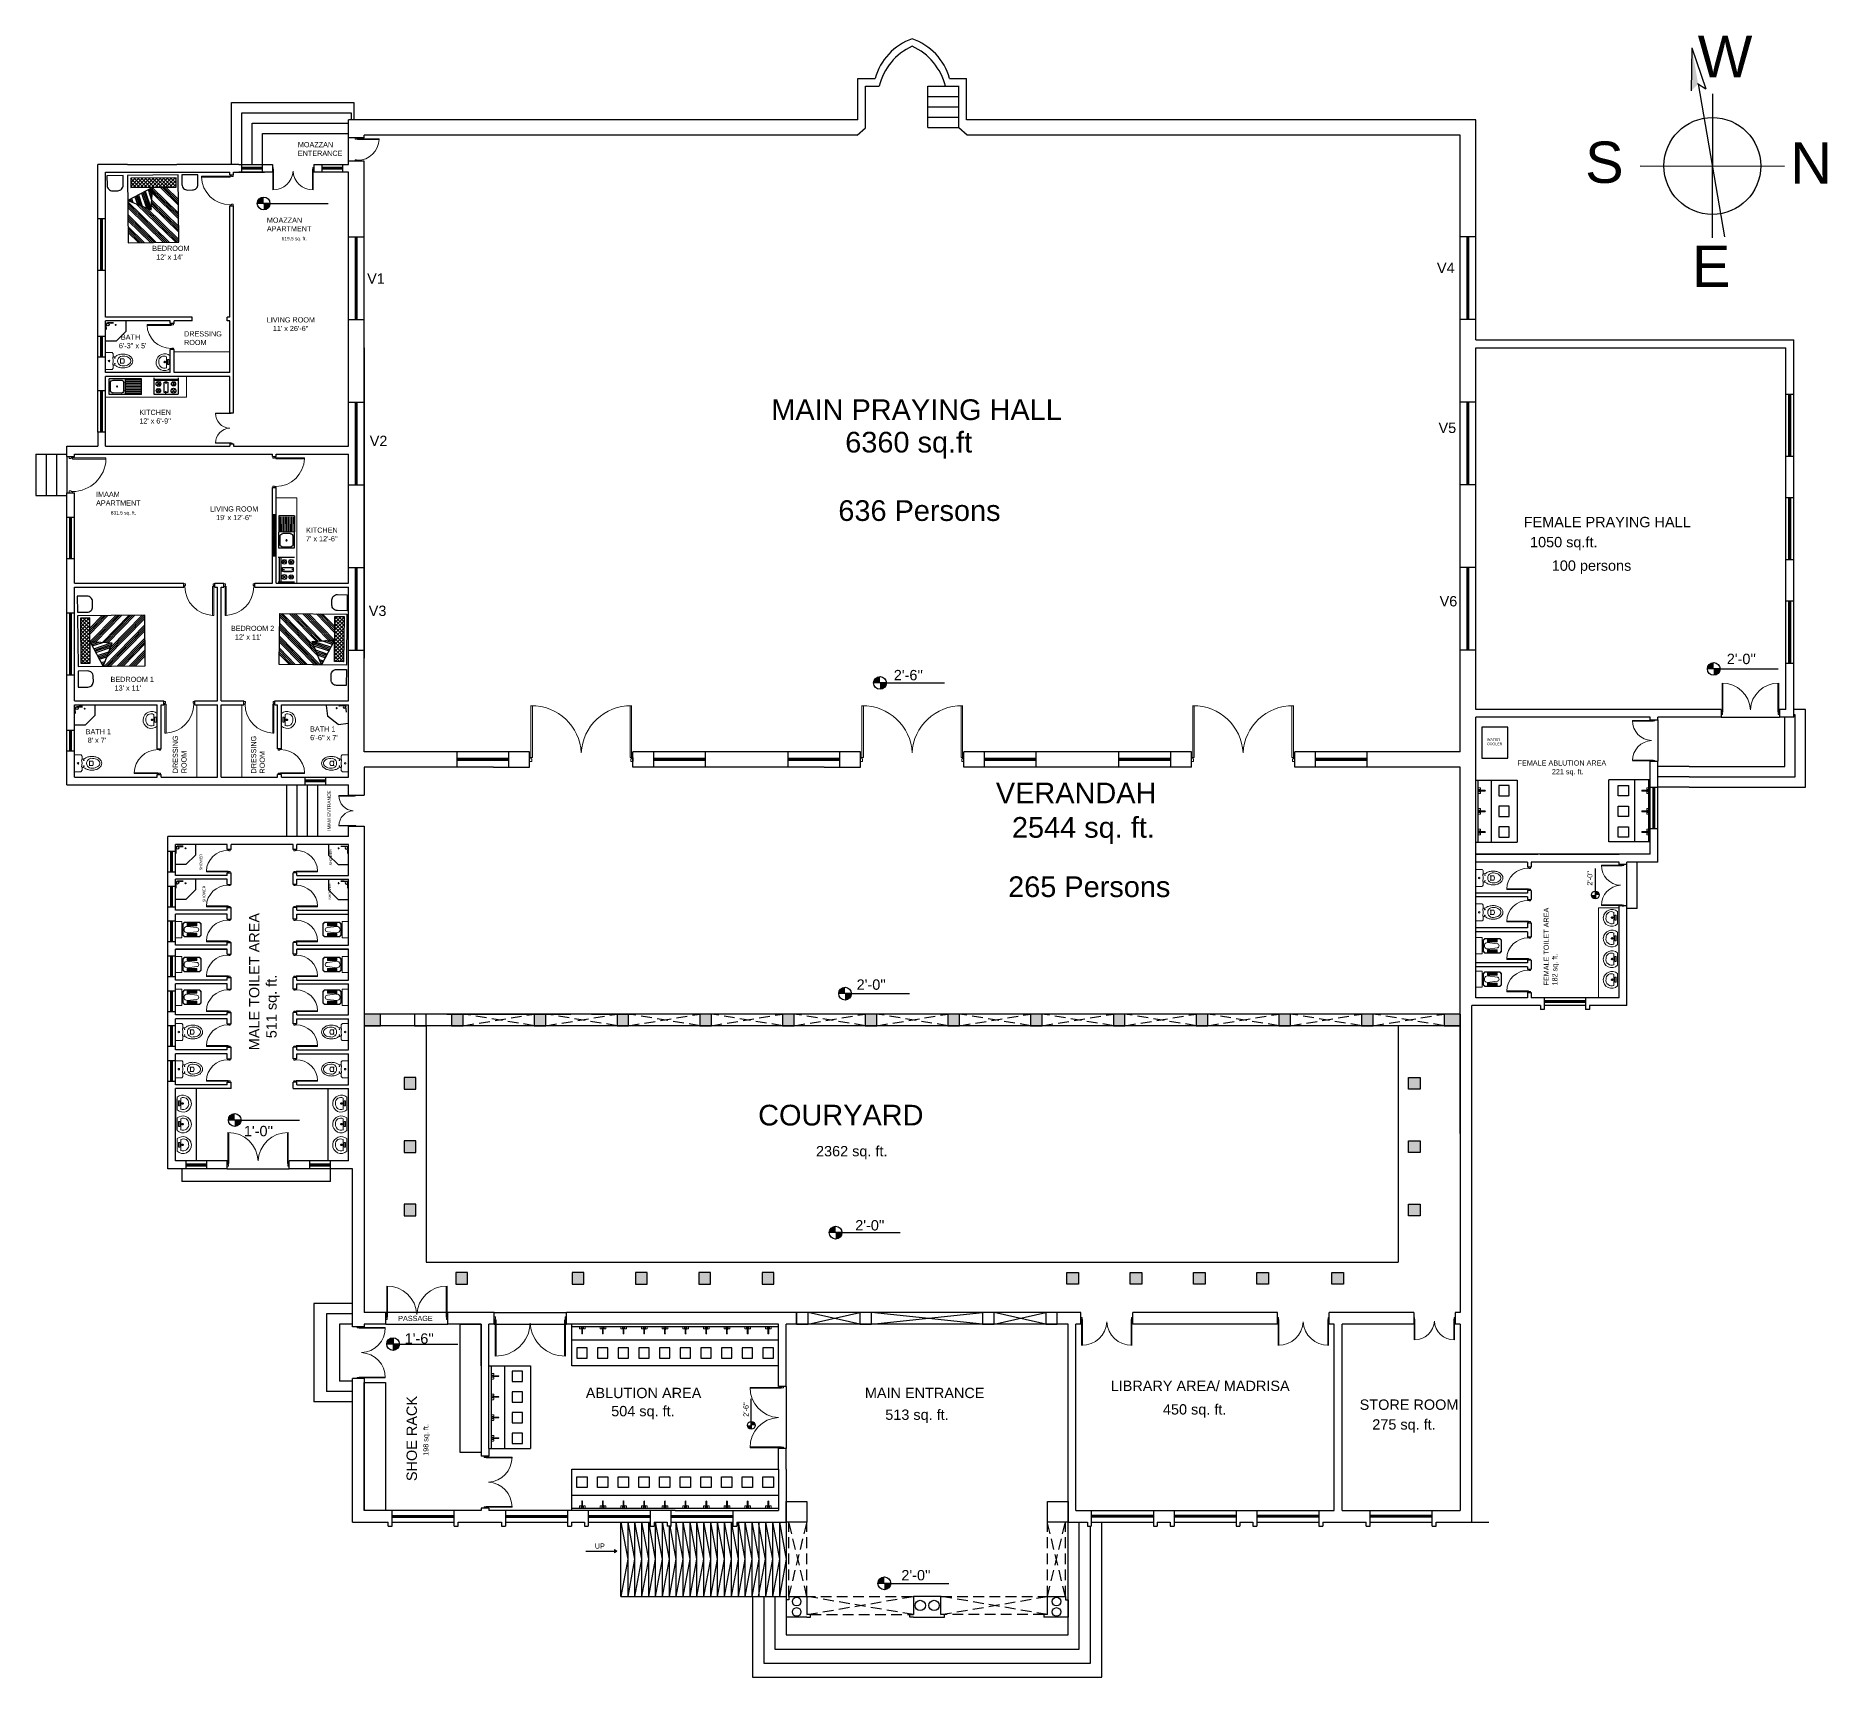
# Model space of a CAD drawing. Header units: inches. Extents: x -6210 to 141093, y -2740 to 21225.
# Drawn here: x 87850 to 89929, y 5841 to 7746 of the extents above; entities that cross this region are included whole.
import ezdxf

# ---------------------------------------------------------------- set-up
doc = ezdxf.new("R2010")
doc.units = ezdxf.units.IN
doc.header["$LTSCALE"] = 100
doc.header["$MEASUREMENT"] = 0
for name, pattern in [('ACAD_ISO02W100', [15, 12, -3]), ('CENTER', [2, 1.25, -0.25, 0.25, -0.25]), ('HIDDEN2', [0.1875, 0.125, -0.0625]), ('PHANTOM2', [1.25, 0.625, -0.125, 0.125, -0.125, 0.125, -0.125])]:
    doc.linetypes.add(name, pattern=pattern)
for name, color, linetype in [('1text', 6, 'Continuous'), ('A-REFR-SECT', 2, 'PHANTOM2'), ('arches', 83, 'Continuous'), ('beams', 30, 'Continuous'), ('boxes', 39, 'Continuous'), ('column', 2, 'Continuous'), ('FIXTURES', 251, 'Continuous'), ('furniture', 9, 'Continuous'), ('pavement', 31, 'Continuous'), ('steps', 9, 'Continuous'), ('wal 1', 1, 'CENTER'), ('walls', 1, 'Continuous'), ('windows', 150, 'Continuous')]:
    doc.layers.add(name, color=color, linetype=linetype)
for name, color, linetype, lineweight in [('DODTED', 2, 'HIDDEN2', 5), ('DOOR', 11, 'Continuous', 5), ('FURNITUR', 253, 'Continuous', 18), ('H', 8, 'Continuous', 5)]:
    doc.layers.add(name, color=color, linetype=linetype, lineweight=lineweight)
doc.styles.get("Standard").update_dxf_attribs({"font": 'arial.ttf', "height": 4})

msp = doc.modelspace()

# ---------------------------------------------------------------- texts
at = {"layer": '1text', "attachment_point": 1}
for s, width, heights, insert, char_height in [('MOAZZAN \\PENTERANCE', 71.1211089, [0], (88154.41799, 7622.73586), 6), ('MOAZZAN APARTMENT', 71.1211089, [0], (88118.4428, 7535.07148), 6), ('619.5 sq. ft.', 71.1211089, [0], (88135.553, 7512.65668), 4), ("BEDROOM \\P  12' x 14'", 142.3037375, [0], (87985.38652, 7502.30345), 6), ('V1', 39.400908, [0], (88234.78563, 7470.32376), 12), ('V4', 39.400908, [0], (89476.30872, 7482.54978), 12), ('DRESSING ROOM', 43.8203148, [0], (88022.36658, 7403.11644), 6), ("LIVING ROOM\\P   11' x 26'-6''", 71.1211089, [0], (88118.3804, 7419.35497), 6), ("   BATH \\P  6'-3'' x 5'", 43.8203148, [0], (87942.03294, 7399.33975), 6), ('MAIN PRAYING HALL', 710.2182906, [0], (88703.80401, 7324.08527), 24), ("KITCHEN    12' x 6'-9''", 43.8203148, [0], (87970.41501, 7312.00619), 6), ('V5', 39.400908, [0], (89478.12729, 7297.03626), 12), ('V2', 39.400908, [0], (88237.78809, 7281.79109), 12), ('6360 sq.ft', 633.2477315, [0], (88789.64519, 7286.39472), 24), ('IMAAM\\PAPARTMENT', 71.1211089, [0], (87920.2249, 7216.82816), 6), ('831.5 sq. ft.', 71.1211089, [0], (87937.33509, 7194.41336), 4), ("LIVING ROOM\\P   19' x 12'-6''", 71.1211089, [0], (88052.5705, 7199.90507), 6), ('636 Persons', 633.2477315, [0], (88781.61562, 7206.97741), 24), ("KITCHEN    7' x 12'-6''", 43.8203148, [0], (88163.87711, 7175.28074), 6), ('FEMALE PRAYING HALL', 408.0624556, [0], (89577.01611, 7187.67405), 12), ('1050 sq.ft.', 408.0624556, [0], (89584.32664, 7164.40122), 12), ('100 persons', 408.0624556, [0], (89609.57279, 7137.12181), 12), ('V6', 39.400908, [0], (89479.39092, 7095.76622), 12), ('V3', 39.400908, [0], (88236.66985, 7084.67321), 12), ("BEDROOM 2\\P  12' x 11'", 142.3037375, [0], (88076.71719, 7061.23279), 6), ("2'-0''", 12, [0], (89812.65297, 7028.81892), 12), ("2'-6''", 39.400908, [0], (88845.9794, 7010.02672), 12), ("BEDROOM 1\\P  13' x 11'", 142.3037375, [0], (87937.06057, 7002.04986), 6), ("   BATH 1\\P   6'-6'' x 7'", 43.8203148, [0], (88161.63351, 6944.47811), 6), ("   BATH 1\\P    8' x 7'", 43.8203148, [0], (87901.2125, 6941.45832), 6), ('WATER\\PCOOLER', 39.400908, [0], (89534.38164, 6930.69646), 3), ('FEMALE ABLUTION AREA', 210.1224263, [0], (89569.82784, 6905.01689), 6), ('221 sq. ft.', 43.1149217, [0], (89609.66758, 6894.9084), 6), ('        VERANDAH\\P          2544 sq. ft.', 408.0624556, [0], (88889.9313, 6879.26483), 24), ('265 Persons', 633.2477315, [0], (88978.6909, 6770.40714), 24), ("2'-0''", 217.5008772, [0], (88802.8767, 6650.81014), 12), ('COURYARD', 206.2952728, [24.83492], (88688.57386, 6505.30819), 24), ("1'-0''", 12, [0], (88091.77277, 6480.79121), 12), ('2362 sq. ft.', 217.5008772, [0], (88755.72351, 6457.46319), 12), ("2'-0''", 217.5008772, [0], (88801.22448, 6371.42788), 12), ('PASSAGE', 68.9807269, [0], (88270.83764, 6260.32855), 6), ("1'-6''", 12, [0], (88278.38332, 6239.97732), 12), ('ABLUTION AREA', 408.0624556, [0], (88488.50887, 6176.79091), 12), ('MAIN ENTRANCE', 217.5008772, [0], (88812.41307, 6176.85833), 12), ('LIBRARY AREA/ MADRISA', 408.0624556, [0], (89097.6444, 6185.06553), 12), ('504 sq. ft.', 86.1380885, [0], (88518.03129, 6155.755), 12), ('450 sq. ft.', 217.5008772, [0], (89158.31158, 6157.74875), 12), ('STORE ROOM', 408.0624556, [0], (89386.61873, 6163.23827), 12), ('513 sq. ft.', 217.5008772, [0], (88836.09641, 6151.5822), 12), ('275 sq. ft.', 217.5008772, [0], (89401.25982, 6140.27682), 12), ('UP', 217.5008772, [0], (88499.03858, 5996.11991), 6), ("2'-0''", 217.5008772, [0], (88854.78302, 5965.29946), 12)]:
    msp.add_mtext_dynamic_manual_height_columns(s, width=width, gutter_width=240, heights=heights, dxfattribs=dict(at, insert=insert, char_height=char_height))
at = {"layer": '1text', "attachment_point": 1, "rotation": 90}
for s, width, insert, char_height in [('DRESSING ROOM', 43.8203148, (88009.23234, 6890.09772), 6), ('DRESSING ROOM', 43.8203148, (88100.07117, 6889.80609), 6), ('IMAM ENTRANCE', 71.1211089, (88188.65396, 6823.33854), 4), ('SHOWER', 43.8203148, (88191.12173, 6783.09819), 3), ('SHOWER', 43.8203148, (88040.42396, 6777.47361), 3), ('SHOWER', 43.8203148, (88044.05224, 6740.62591), 3), ('SHOWER', 43.8203148, (88189.98048, 6743.36507), 3), ("2'-0''", 12, (89650.68878, 6759.6801), 6), ('MALE TOILET AREA\\P   511 sq. ft.', 408.0624556, (88097.75729, 6568.61152), 12), ('FEMALE TOILET AREA\\P182 sq. ft.', 408.0624556, (89600.11084, 6643.76998), 6), ('SHOE RACK', 408.0624556, (88280.55054, 6068.55753), 12), ("2'-6''", 12, (88671.47527, 6143.1094), 6), ('198 sq. ft.', 88.4725115, (88299.89215, 6097.87904), 6)]:
    msp.add_mtext_dynamic_manual_height_columns(s, width=width, gutter_width=240, heights=[0], dxfattribs=dict(at, insert=insert, char_height=char_height))
at = {"layer": 'pavement', "char_height": 48, "attachment_point": 1}
for s, insert in [('W', (89779.01725, 7746.03147)), ('S', (89648.24181, 7623.32283)), ('N', (89886.19413, 7622.34116)), ('E', (89772.13434, 7502.57751))]:
    msp.add_mtext_dynamic_manual_height_columns(s, width=47.8341244, gutter_width=240, heights=[0], dxfattribs=dict(at, insert=insert))

# ---------------------------------------------------------------- blocks, each defined once
blk = doc.blocks.new('A$C0F316CBE')
at = {"linetype": 'Continuous'}
for p, q in [((0, 16), (1.9, 17.9)), ((0, 16), (0, 2.8)), ((0, 2.8), (1.9, 0.9)), ((0.4, 15.8), (2, 17.5)), ((0.4, 15.8), (0.4, 3)), ((0.4, 3), (2, 1.3)), ((1.9, 17.9), (19.4, 17.9)), ((1.9, 0.9), (19.4, 0.9)), ((2, 17.5), (5.2, 17.5)), ((2, 1.3), (5.2, 1.3)), ((5.2, 17.9), (5.2, 14)), ((5.2, 14), (16.1, 14)), ((16.1, 13.2), (5.2, 11.8)), ((16.1, 5.6), (5.2, 7)), ((5.2, 4.8), (16.1, 4.8)), ((5.2, 4.8), (5.2, 0.9)), ((5.7, 14), (5.7, 17.1)), ((5.7, 4.8), (5.7, 1.7)), ((6.2, 14), (6.2, 17.1)), ((6.2, 4.8), (6.2, 1.7)), ((6.7, 14), (6.7, 17.1)), ((6.7, 4.8), (6.7, 1.7)), ((7.2, 14), (7.2, 17.1)), ((7.2, 4.8), (7.2, 1.7)), ((7.8, 14), (7.8, 17.1)), ((7.8, 4.8), (7.8, 1.7)), ((8.3, 14), (8.3, 17.1)), ((8.3, 4.8), (8.3, 1.7)), ((8.8, 14), (8.8, 17.1)), ((8.8, 4.8), (8.8, 1.7)), ((9.3, 14), (9.3, 17.1)), ((9.3, 4.8), (9.3, 1.7)), ((9.8, 14), (9.8, 17.1)), ((9.8, 4.8), (9.8, 1.7)), ((10.4, 14), (10.4, 17.1)), ((10.4, 4.8), (10.4, 1.7)), ((10.9, 14), (10.9, 17.1)), ((10.9, 4.8), (10.9, 1.7)), ((11.4, 14), (11.4, 17.1)), ((11.4, 4.8), (11.4, 1.7)), ((11.9, 14), (11.9, 17.1)), ((11.9, 4.8), (11.9, 1.7)), ((12.4, 14), (12.4, 17.1)), ((12.4, 4.8), (12.4, 1.7)), ((13, 14), (13, 17.1)), ((13, 4.8), (13, 1.7)), ((13.5, 14), (13.5, 17.1)), ((13.5, 4.8), (13.5, 1.7)), ((14, 14), (14, 17.1)), ((14, 4.8), (14, 1.7)), ((14.5, 14), (14.5, 17.1)), ((14.5, 4.8), (14.5, 1.7)), ((15, 14), (15, 17.1)), ((15, 4.8), (15, 1.7)), ((15.5, 14), (15.5, 17.1)), ((15.5, 4.8), (15.5, 1.7)), ((16.1, 17.9), (16.1, 14)), ((16.1, 17.5), (19.2, 17.5)), ((16.1, 4.8), (16.1, 0.9)), ((16.1, 1.3), (19.2, 1.3)), ((20.9, 15.8), (19.2, 17.5)), ((20.9, 3), (19.2, 1.3)), ((21.2, 16), (19.4, 17.9)), ((21.2, 2.8), (19.4, 0.9)), ((20.9, 15.8), (20.9, 3)), ((21.2, 16), (21.2, 2.8)), ((22.4, 9.4), (22.4, 18.8)), ((22.4, 18.8), (29.9, 18.8)), ((22.4, 9.4), (22.4, 0)), ((22.4, 0), (29.9, 0)), ((29.9, 18.8), (29.9, 0))]:
    blk.add_line(p, q, dxfattribs=at)
for centre, radius, start, end in [((5.2, 9.4), 2.44, 90, 270), ((16.1, 9.4), 3.76, 256.2366, 103.7634)]:
    blk.add_arc(centre, radius, start, end, dxfattribs=at)
blk = doc.blocks.new('FDSADDFAEREWRWER')
at = {"layer": 'FURNITUR'}
for p, q in [((38129, -26485), (38129, -26483.6)), ((38131, -26483.3), (38131, -26479.5)), ((38131, -26487.7), (38131.5, -26483.7)), ((38131.1, -26479.3), (38132, -26478)), ((38131.4, -26483.6), (38131.1, -26483.4)), ((38139.5, -26477.9), (38132.4, -26477.9)), ((38139.7, -26497.4), (38139.7, -26478.1)), ((38122.8, -26485.2), (38118.7, -26485.2)), ((38122.8, -26490.3), (38118.7, -26490.3)), ((38129.7, -26484.3), (38128.3, -26484.3)), ((38129.7, -26491.2), (38128.3, -26491.2)), ((38129, -26491.9), (38129, -26490.5)), ((38131, -26487.7), (38131.5, -26491.7)), ((38131, -26495.9), (38131, -26492.1)), ((38131.3, -26491.9), (38131.1, -26492)), ((38131.1, -26496.2), (38132, -26497.4)), ((38139.5, -26497.6), (38132.4, -26497.6))]:
    blk.add_line(p, q, dxfattribs=at)
at = {"layer": 'FURNITUR', "extrusion": (0, 0, -1)}
for centre, major_axis, start_param, end_param in [((38116.6, -26489.4), (-6.28, 6.28), -0.250471, 0.175324), ((38116.6, -26489.4), (-4.71, 4.71), -0.250471, 0.175324), ((38118.4, -26491.9), (-8.51, 8.51), 0.175324, 0.503558), ((38118.4, -26491.9), (-6.94, -6.94), 1.74612, 2.074355), ((38119.6, -26496), (-11.5, 11.5), 0.503558, 0.785398), ((38119.6, -26496), (-9.95, -9.95), 2.074355, 2.310238), ((38119.9, -26487.7), (-4.12, 4.12), 0.626699, 4.08569), ((38119.6, -26496), (-11.5, -11.5), 2.356194, 2.638034), ((38120.8, -26491.9), (-8.51, 8.51), 1.067238, 1.389176), ((38131.1, -26476), (-4.89, -4.89), 5.503466, 6.019803), ((38129, -26484.3), (-0.275, 0.275), 3.926991, 7.068583), ((38129, -26484.3), (-0.275, 0.275), 0.785398, 3.926991), ((38131.5, -26479.5), (-0.314, 0.314), -0.785398, -0.165149), ((38131.2, -26483.3), (-0.125, 0.125), 4.434999, 5.497787), ((38131.3, -26483.7), (-0.125, -0.125), 2.864203, 4.034681), ((38132.4, -26478.3), (-0.314, -0.314), 1.405648, 2.356194), ((38139.5, -26478.1), (-0.157, -0.157), 2.356194, 3.926991), ((38113.9, -26487.7), (-4.02, 4.02), -0.785398, -0.250471), ((38113.9, -26487.7), (-4.02, -4.02), 0.250471, 0.785398), ((38116.6, -26486.1), (-6.28, 6.28), 4.537065, 4.96286), ((38113.9, -26487.7), (-2.45, -2.45), 0.785398, 1.320326), ((38113.9, -26487.7), (-2.45, 2.45), -1.320326, -0.785398), ((38116.6, -26486.1), (-4.71, 4.71), 4.537065, 4.96286), ((38118.4, -26483.5), (-8.51, 8.51), 4.208831, 4.537065), ((38118.4, -26483.5), (-6.94, -6.94), 5.779627, 6.107861), ((38119.6, -26479.4), (-11.5, -11.5), 5.497787, 5.779627), ((38119.6, -26479.4), (-9.95, 9.95), 3.972947, 4.208831), ((38123.2, -26487.7), (-3.69, -3.69), 0.295539, 1.275258), ((38118.7, -26485.4), (-0.125, -0.125), 1.275258, 2.356194), ((38118.7, -26490.1), (-0.125, 0.125), 3.926991, 5.007928), ((38119.6, -26479.4), (-11.5, 11.5), 3.645151, 3.926991), ((38114.8, -26487.7), (-5.34, -5.34), 3.582609, 4.271372), ((38120.8, -26483.5), (-8.51, -8.51), 4.894009, 5.215947), ((38131.1, -26499.4), (-4.89, 4.89), 0.263382, 0.779719), ((38129, -26491.2), (-0.275, 0.275), 3.926991, 7.068583), ((38129, -26491.2), (-0.275, 0.275), 0.785398, 3.926991), ((38131.2, -26492.1), (-0.125, 0.125), -0.785398, 0.415559), ((38131.5, -26495.9), (-0.314, 0.314), -1.405648, -0.785398), ((38131.3, -26491.7), (-0.125, -0.125), 3.819301, 5.127948), ((38132.4, -26497.2), (-0.314, 0.314), 3.926991, 4.877538), ((38135.7, -26487.7), (-0.627, 0.627), -0.785398, 2.356194), ((38135.7, -26487.7), (-0.627, -0.627), 3.926991, 7.068583), ((38139.5, -26497.4), (-0.157, -0.157), 3.926991, 5.497787)]:
    blk.add_ellipse(centre, major_axis=major_axis, ratio=1, start_param=start_param, end_param=end_param, dxfattribs=at)
blk = doc.blocks.new('LAV', base_point=(396, 588))
for p, q in [((396.2, 580.6), (396.2, 595.1)), ((397.6, 585), (397.6, 590.7)), ((397.6, 590.7), (399.3, 590.7)), ((399.3, 585), (397.6, 585)), ((399.3, 590.7), (399.3, 585)), ((400.3, 580.9), (400.3, 594)), ((396.2, 580.6), (396.2, 580.6)), ((400.3, 580.9), (400.3, 580.9))]:
    blk.add_line(p, q)
for centre, radius, start, end in [((402.6, 587.4), 10, 6.3511, 130.1512), ((403, 587.4), 9.62, 225.0409, 4.876), ((403.4, 588.7), 6.06, 355.5607, 119.9347), ((402.9, 587.3), 6.63, 247.3713, 10.7334)]:
    blk.add_arc(centre, radius, start, end)
blk = doc.blocks.new('A$C56213ABD')
for points in [[(11.2, 10.1), (8.6, 10.1)], [(9.9, 11.4), (9.9, 8.7)]]:
    blk.add_lwpolyline(points)
for radius in [0.938, 0.75]:
    blk.add_circle((9.9, 10.1), radius)
at = {"rotation": 270}
blk.add_blockref('LAV', (10.1, 16.5), dxfattribs=at)
blk = doc.blocks.new('A$C47FC17B3')
for p, q in [((0, 8.3), (0, 6.2)), ((0, 8.3), (6.6, 8.3)), ((0.4, 5.8), (1.6, 5.8)), ((2, 8.3), (2, 6.2)), ((2.9, 4.8), (2.9, 0.5)), ((3.8, 4.8), (3.8, 0.5)), ((4.6, 8.3), (4.6, 6.2)), ((6.2, 5.8), (5, 5.8)), ((6.6, 8.3), (6.6, 6.2))]:
    blk.add_line(p, q)
blk.add_lwpolyline([(2.3, 8.3), (4.4, 8.3), (4.4, 8.1), (2.3, 8.1)], close=True)
for centre, radius, start, end in [((0.4, 6.2), 0.386, 180, 270), ((1.6, 6.2), 0.386, 270, 0), ((-54.7, 1.9), 57.6, 2.8972, 6.1915), ((3.3, 0.5), 0.462, 180, 0), ((61.3, 1.9), 57.6, 173.8085, 177.1028), ((5, 6.2), 0.386, 180, 270), ((6.2, 6.2), 0.386, 270, 0)]:
    blk.add_arc(centre, radius, start, end)
blk = doc.blocks.new('A$C4A15109F')
at = {"layer": 'H'}
blk.add_blockref('A$C47FC17B3', (-3.3, 18.7), dxfattribs=at)
blk = doc.blocks.new('D')
at = {"layer": 'DOOR'}
for p, q in [((73476.8, 10997.4), (73476.8, 10955.3)), ((73478, 10955.3), (73478, 10997.4)), ((73557.4, 10955.3), (73557.4, 10997.4)), ((73558.5, 10997.4), (73558.5, 10955.3)), ((73475.7, 10955.4), (73476.8, 10955.4)), ((73475.7, 10952), (73475.7, 10955.4)), ((73477.4, 10952), (73475.7, 10952)), ((73476.8, 10955.4), (73476.8, 10954.2)), ((73476.8, 10955.3), (73478, 10955.3)), ((73476.8, 10954.2), (73477.4, 10954.2)), ((73477.4, 10954.2), (73477.4, 10952)), ((73558.5, 10955.3), (73557.4, 10955.3)), ((73557.9, 10954.2), (73557.9, 10952)), ((73558.5, 10954.2), (73557.9, 10954.2)), ((73557.9, 10952), (73559.7, 10952)), ((73559.7, 10955.4), (73558.5, 10955.4)), ((73558.5, 10955.4), (73558.5, 10954.2)), ((73559.7, 10952), (73559.7, 10955.4))]:
    blk.add_line(p, q, dxfattribs=at)
for centre, start, end in [((73477.4, 10957.1), 2.7057, 90.8209), ((73557.9, 10957.1), 89.1791, 177.2943)]:
    blk.add_arc(centre, 40.3, start, end, dxfattribs=at)
blk = doc.blocks.new('D1')
for points in [[(1.5, 40.9), (1.5, 1.9), (3, 1.9), (3, 40.9)], [(1.5, 0.4), (2.2, 0.4), (2.2, -1.9), (0, -1.9), (0, 1.9), (1.5, 1.9)], [(42, 1.9), (42, -1.9), (39.8, -1.9), (39.8, 0.4), (40.5, 0.4), (40.5, 1.9)]]:
    blk.add_lwpolyline(points, close=True)
blk.add_arc((1.5, 1.9), 39, 0, 88.1502)
blk = doc.blocks.new('*X11')
at = {"color": 0}
for p, q in [((668.9, 1093.1), (682.2, 1106.5)), ((668.9, 1098.5), (676.9, 1106.5)), ((668.9, 1103.8), (671.6, 1106.5)), ((678.4, 1092.9), (668.9, 1102.4)), ((683.7, 1092.9), (670.1, 1106.5)), ((674, 1092.9), (687.5, 1106.5)), ((689, 1092.9), (675.4, 1106.5)), ((679.3, 1092.9), (692.8, 1106.5)), ((694.3, 1092.9), (680.7, 1106.5)), ((684.6, 1092.9), (698.1, 1106.5)), ((699.6, 1092.9), (686, 1106.5)), ((689.9, 1092.9), (703.4, 1106.5)), ((704.9, 1092.9), (691.3, 1106.5)), ((695.2, 1092.9), (708.7, 1106.5)), ((710.2, 1092.9), (696.6, 1106.5)), ((700.5, 1092.9), (714.1, 1106.5)), ((715.5, 1092.9), (701.9, 1106.5)), ((705.8, 1092.9), (719.4, 1106.5)), ((720.8, 1092.9), (707.2, 1106.5)), ((711.1, 1092.9), (724.7, 1106.5)), ((726.1, 1092.9), (712.5, 1106.5)), ((716.4, 1092.9), (730, 1106.5)), ((731.4, 1092.9), (717.8, 1106.5)), ((721.7, 1092.9), (734.9, 1106.1)), ((734.9, 1094.7), (723.1, 1106.5)), ((727, 1092.9), (734.9, 1100.8)), ((734.9, 1100), (728.4, 1106.5)), ((734.9, 1105.3), (733.7, 1106.5)), ((673.1, 1092.9), (668.9, 1097.1)), ((732.3, 1092.9), (734.9, 1095.5))]:
    blk.add_line(p, q, dxfattribs=at)
blk = doc.blocks.new('BED')
for p, q in [((-33.3, -44.3), (-6.6, -17.7)), ((-33.3, -38.7), (-12.3, -17.7)), ((-33.3, -41.5), (-9.4, -17.7)), ((-33.3, -35.8), (-15.1, -17.7)), ((-33.3, -55.8), (4.9, -17.7)), ((-33.3, -58.6), (4.8, -20.6)), ((-33.3, -61.4), (5, -23.2)), ((-33.3, -64.3), (5.2, -25.9)), ((-30, -4.1), (36, -4.1)), ((-30, -17.7), (-30, -4.1)), ((36, -17.7), (-30, -17.7)), ((6.9, -50.3), (4.6, -17.8)), ((4.7, -17.9), (40.8, -36.5)), ((5.4, -18.3), (4.8, -20.2)), ((7.2, -19.2), (5.1, -25.6)), ((9, -20.1), (5.5, -30.9)), ((10.9, -20.8), (5.9, -36.3)), ((15, -23.2), (6.8, -48.8)), ((16.8, -24.1), (8.6, -49.6)), ((18.7, -24.9), (11, -48.6)), ((36, -4.1), (36, -17.7)), ((-33.3, -75.2), (5.9, -36.1)), ((-33.3, -78), (6.1, -38.7)), ((-33.3, -80.9), (6.2, -41.4)), ((-33.3, -83.7), (6.4, -44)), ((-33.3, -97.2), (18.3, -45.7)), ((-33.3, -94.4), (13.5, -47.6)), ((-31.3, -98.1), (23.1, -43.7)), ((-28.5, -98.1), (27.9, -41.8)), ((-19.1, -98.1), (40.8, -38.2)), ((-16.3, -98.1), (40.8, -41)), ((-13.5, -98.1), (40.8, -43.9)), ((-10.6, -98.1), (40.8, -46.7)), ((40.8, -36.5), (6.9, -50.3)), ((20.4, -26.2), (13.5, -47.6)), ((25, -28.3), (19.6, -45.1)), ((26.8, -29.3), (22, -44.2)), ((28.6, -30.2), (24.4, -43.2)), ((30.4, -31.1), (26.8, -42.2)), ((35.3, -33.7), (33.5, -39.5)), ((37.1, -34.6), (35.9, -38.5)), ((38.9, -35.5), (38.3, -37.5)), ((-0.2, -98.1), (40.8, -57.1)), ((2.6, -98.1), (40.8, -59.9)), ((5.5, -98.1), (40.8, -62.8)), ((8.3, -98.1), (40.8, -65.6)), ((17.4, -98.1), (40.8, -74.7)), ((20.2, -98.1), (40.8, -77.5)), ((23.1, -98.1), (40.8, -80.4)), ((25.9, -98.1), (40.8, -83.2))]:
    blk.add_line(p, q)
for points in [[(-61.9, -14.1), (-61.9, 0), (-38.5, 0), (-38.5, -14.1, -0.414214), (-46.5, -22.1), (-53.9, -22.1, -0.414214)], [(47.3, -14.1), (47.3, 0), (70.7, 0), (70.7, -14.1, -0.414214), (62.7, -22.1), (55.3, -22.1, -0.414214)]]:
    blk.add_lwpolyline(points, format="xyb", close=True)
blk.add_lwpolyline([(-33.3, -98.1), (-33.3, 0), (40.8, 0), (40.8, -98.1)], close=True)
blk.add_blockref('*X11', (-698.9, -1110.6))
blk = doc.blocks.new('f')
at = {"layer": 'FIXTURES'}
for p, q in [((3718.8, 2061), (3718.8, 2080.5)), ((3718.8, 2061), (3736.8, 2043)), ((3746.2, 2079.7), (3746.2, 2079.3)), ((3746.2, 2079.5), (3750.2, 2079.5)), ((3750.3, 2060.9), (3748.5, 2062.7)), ((3750.3, 2062.7), (3748.5, 2060.9)), ((3753, 2072.4), (3753.4, 2072.4)), ((3753.2, 2072.4), (3753.2, 2076.5)), ((3756.8, 2043), (3736.8, 2043))]:
    blk.add_line(p, q, dxfattribs=at)
for centre, radius in [((3750.3, 2076.5), 2.45), ((3749.4, 2061.8), 0.675)]:
    blk.add_circle(centre, radius, dxfattribs=at)
for centre, radius, start, end in [((3743, 2115.6), 36.4, 265.0668, 274.9332), ((3750.2, 2076.5), 3.03, 0, 90), ((3789.3, 2069.3), 36.4, 175.0668, 184.9332), ((3717.1, 2069.3), 36.4, 355.0668, 4.9332)]:
    blk.add_arc(centre, radius, start, end, dxfattribs=at)
blk = doc.blocks.new('COOKR2')
at = {"layer": 'furniture'}
for p, q in [((12.7, 54), (36.7, 54)), ((14.7, 18), (14.7, 54)), ((16.7, 54), (16.7, 18)), ((17.8, 35.8), (21.7, 35.8)), ((18.3, 27.9), (25, 21.9)), ((18.3, 21.9), (25, 27.9)), ((18.6, 44.3), (24.7, 49.8)), ((18.6, 49.8), (24.7, 44.3)), ((20.7, 38.8), (33.1, 38.8)), ((20.7, 32.8), (33.1, 32.8)), ((28.3, 44), (35, 50)), ((28.3, 50), (35, 44)), ((28.6, 27.7), (34.7, 22.2)), ((28.6, 22.2), (34.7, 27.7)), ((35.7, 35.8), (32.5, 35.8)), ((12.7, 18), (36.7, 18))]:
    blk.add_line(p, q, dxfattribs=at)
blk.add_lwpolyline([(19.1, 38.6), (34.5, 38.6), (34.5, 33.1), (19.1, 33.1)], close=True, dxfattribs=at)
for centre, radius in [((21.7, 24.9), 3.49), ((21.7, 47), 3.08), ((31.7, 47), 3.49), ((31.7, 24.9), 3.08)]:
    blk.add_circle(centre, radius, dxfattribs=at)
blk = doc.blocks.new('sink')
at = {"layer": 'furniture'}
for p, q in [((72792.8, 10161.1), (72819.8, 10165.8)), ((72795.1, 10148), (72792.8, 10161.1)), ((72793.7, 10160.1), (72805.8, 10162.2)), ((72793.9, 10158.7), (72806.1, 10160.9)), ((72794.2, 10157.4), (72806.3, 10159.5)), ((72794.4, 10156), (72806.5, 10158.2)), ((72794.6, 10154.7), (72806.8, 10156.8)), ((72794.9, 10153.4), (72807, 10155.5)), ((72795.1, 10152), (72807.2, 10154.1)), ((72808.6, 10150.3), (72806.3, 10163.4)), ((72809.3, 10153.9), (72808.2, 10160.3)), ((72816.8, 10164.1), (72810.1, 10162.9)), ((72820.6, 10155.9), (72819.5, 10162.2)), ((72822.1, 10152.7), (72819.8, 10165.8)), ((72795.1, 10148), (72822.1, 10152.7)), ((72795.3, 10150.7), (72807.5, 10152.8)), ((72795.6, 10149.3), (72807.7, 10151.4)), ((72812, 10152.1), (72818.7, 10153.3))]:
    blk.add_line(p, q, dxfattribs=at)
blk.add_circle((72814.4, 10158.1), 0.446, dxfattribs=at)
for centre, start, end in [((72810.5, 10160.7), 99.8953, 189.8953), ((72811.6, 10154.3), 189.8953, 279.8953), ((72817.2, 10161.8), 9.8953, 99.8953), ((72818.3, 10155.5), 279.8953, 9.8953)]:
    blk.add_arc(centre, 2.28, start, end, dxfattribs=at)

# ---------------------------------------------------------------- hatches: boundary and pattern name
at = {"layer": '1text'}
h = msp.add_hatch(color=256, dxfattribs=at)
h.dxf.hatch_style = 1
h.paths.add_polyline_path([(88114.66628, 7558.81991, 0.4142135624), (88107.28305, 7551.43667), (88114.66628, 7551.43667)])
h.paths.add_polyline_path([(88122.04952, 7551.43667), (88114.66628, 7551.43667), (88114.66628, 7544.05344, 0.4142135624)])
h = msp.add_hatch(color=256, dxfattribs=at)
h.dxf.hatch_style = 1
h.paths.add_polyline_path([(89797.47331, 7018.61748, 0.4142135624), (89790.09008, 7011.23424), (89797.47331, 7011.23424)])
h.paths.add_polyline_path([(89804.85655, 7011.23424), (89797.47331, 7011.23424), (89797.47331, 7003.85101, 0.4142135624)])
h = msp.add_hatch(color=256, dxfattribs=at)
h.dxf.hatch_style = 1
h.paths.add_polyline_path([(88829.96904, 7002.28195, 0.4142135624), (88822.5858, 6994.89872), (88829.96904, 6994.89872)])
h.paths.add_polyline_path([(88837.35227, 6994.89872), (88829.96904, 6994.89872), (88829.96904, 6987.51548, 0.4142135624)])
h = msp.add_hatch(color=256, dxfattribs=at)
h.dxf.hatch_style = 1
h.paths.add_polyline_path([(89655.59565, 6748.7422, 0.4142135624), (89660.12135, 6744.21651), (89660.12135, 6748.7422)])
h.paths.add_polyline_path([(89660.12135, 6753.2679), (89660.12135, 6748.7422), (89664.64705, 6748.7422, 0.4142135624)])
h = msp.add_hatch(color=256, dxfattribs=at)
h.dxf.hatch_style = 1
h.paths.add_polyline_path([(88789.40975, 6641.66337, 0.4142135624), (88782.02652, 6634.28014), (88789.40975, 6634.28014)])
h.paths.add_polyline_path([(88796.79299, 6634.28014), (88789.40975, 6634.28014), (88789.40975, 6626.8969, 0.4142135624)])
h = msp.add_hatch(color=256, dxfattribs=at)
h.dxf.hatch_style = 1
h.paths.add_polyline_path([(88081.18721, 6495.01971, 0.4142135624), (88073.80397, 6487.63648), (88081.18721, 6487.63648)])
h.paths.add_polyline_path([(88088.57045, 6487.63648), (88081.18721, 6487.63648), (88081.18721, 6480.25324, 0.4142135624)])
h = msp.add_hatch(color=256, dxfattribs=at)
h.dxf.hatch_style = 1
h.paths.add_polyline_path([(88778.36107, 6364.27786, 0.4142135624), (88770.97783, 6356.89463), (88778.36107, 6356.89463)])
h.paths.add_polyline_path([(88785.7443, 6356.89463), (88778.36107, 6356.89463), (88778.36107, 6349.51139, 0.4142135624)])
h = msp.add_hatch(color=256, dxfattribs=at)
h.dxf.hatch_style = 1
h.paths.add_polyline_path([(88264.96166, 6234.87876, 0.4142135624), (88257.57842, 6227.49553), (88264.96166, 6227.49553)])
h.paths.add_polyline_path([(88272.34489, 6227.49553), (88264.96166, 6227.49553), (88264.96166, 6220.11229, 0.4142135624)])
h = msp.add_hatch(color=256, dxfattribs=at)
h.dxf.hatch_style = 1
h.paths.add_polyline_path([(88676.09559, 6133.24532, 0.4142135624), (88680.62128, 6128.71962), (88680.62128, 6133.24532)])
h.paths.add_polyline_path([(88680.62128, 6137.77102), (88680.62128, 6133.24532), (88685.14698, 6133.24532, 0.4142135624)])
h = msp.add_hatch(color=256, dxfattribs=at)
h.dxf.hatch_style = 1
h.paths.add_polyline_path([(88835.0148, 5957.23563, 0.4142135624), (88827.63156, 5949.8524), (88835.0148, 5949.8524)])
h.paths.add_polyline_path([(88842.39803, 5949.8524), (88835.0148, 5949.8524), (88835.0148, 5942.46916, 0.4142135624)])
at = {"layer": 'column'}
h = msp.add_hatch(color=256, dxfattribs=at)
h.dxf.hatch_style = 1
h.paths.add_polyline_path([(88250.27095, 6610.58138), (88231.32052, 6610.58138), (88231.32052, 6597.08138), (88250.27095, 6597.08138)])
h.paths.add_polyline_path([(88346.27095, 6610.58138), (88332.78303, 6610.58138), (88332.78303, 6597.08138), (88346.27095, 6597.08138)])
h.paths.add_polyline_path([(88442.27095, 6610.58138), (88428.78303, 6610.58138), (88428.78303, 6597.08138), (88442.27095, 6597.08138)])
h.paths.add_polyline_path([(88538.27095, 6610.58138), (88524.78303, 6610.58138), (88524.78303, 6597.08138), (88538.27095, 6597.08138)])
h.paths.add_polyline_path([(88634.27095, 6610.58138), (88620.78303, 6610.58138), (88620.78303, 6597.08138), (88634.27095, 6597.08138)])
h.paths.add_polyline_path([(88730.27095, 6610.58138), (88716.78303, 6610.58138), (88716.78303, 6597.08138), (88730.27095, 6597.08138)])
h.paths.add_polyline_path([(88826.27095, 6610.58138), (88812.78303, 6610.58138), (88812.78303, 6597.08138), (88826.27095, 6597.08138)])
h.paths.add_polyline_path([(88922.27095, 6610.58138), (88908.78303, 6610.58138), (88908.78303, 6597.08138), (88922.27095, 6597.08138)])
h.paths.add_polyline_path([(89018.27095, 6610.58138), (89004.78303, 6610.58138), (89004.78303, 6597.08138), (89018.27095, 6597.08138)])
h.paths.add_polyline_path([(89114.27095, 6610.58138), (89100.78303, 6610.58138), (89100.78303, 6597.08138), (89114.27095, 6597.08138)])
h.paths.add_polyline_path([(89210.27095, 6610.58138), (89196.78303, 6610.58138), (89196.78303, 6597.08138), (89210.27095, 6597.08138)])
h.paths.add_polyline_path([(89306.27095, 6610.58138), (89292.78303, 6610.58138), (89292.78303, 6597.08138), (89306.27095, 6597.08138)])
h.paths.add_polyline_path([(89402.27095, 6610.58138), (89388.78303, 6610.58138), (89388.78303, 6597.08138), (89402.27095, 6597.08138)])
h.paths.add_polyline_path([(89503.32052, 6610.58138), (89484.78303, 6610.58138), (89484.78303, 6597.08138), (89503.32052, 6597.08138)])
h = msp.add_hatch(color=256, dxfattribs=at)
h.dxf.hatch_style = 1
h.paths.add_polyline_path([(88291.32052, 6537.08138), (88277.8326, 6537.08138), (88277.8326, 6523.58138), (88291.32052, 6523.58138)])
h.paths.add_polyline_path([(88291.32052, 6463.58138), (88277.8326, 6463.58138), (88277.8326, 6450.08138), (88291.32052, 6450.08138)])
h.paths.add_polyline_path([(88291.32052, 6390.08138), (88277.8326, 6390.08138), (88277.8326, 6376.58138), (88291.32052, 6376.58138)])
h.paths.add_polyline_path([(88351.32052, 6310.58138), (88337.8326, 6310.58138), (88337.8326, 6297.08138), (88351.32052, 6297.08138)])
h.paths.add_polyline_path([(88486.29636, 6310.58138), (88472.80844, 6310.58138), (88472.80844, 6297.08138), (88486.29636, 6297.08138)])
h.paths.add_polyline_path([(88559.78427, 6310.58138), (88546.29636, 6310.58138), (88546.29636, 6297.08138), (88559.78427, 6297.08138)])
h.paths.add_polyline_path([(88633.27219, 6310.58138), (88619.78427, 6310.58138), (88619.78427, 6297.08138), (88633.27219, 6297.08138)])
h.paths.add_polyline_path([(88706.76011, 6310.58138), (88693.27219, 6310.58138), (88693.27219, 6297.08138), (88706.76011, 6297.08138)])
h.paths.add_polyline_path([(89060.4329, 6310.58138), (89046.94498, 6310.58138), (89046.94498, 6297.08138), (89060.4329, 6297.08138)])
h.paths.add_polyline_path([(89133.92082, 6310.58138), (89120.4329, 6310.58138), (89120.4329, 6297.08138), (89133.92082, 6297.08138)])
h.paths.add_polyline_path([(89207.40874, 6310.58138), (89193.92082, 6310.58138), (89193.92082, 6297.08138), (89207.40874, 6297.08138)])
h.paths.add_polyline_path([(89280.89666, 6310.58138), (89267.40874, 6310.58138), (89267.40874, 6297.08138), (89280.89666, 6297.08138)])
h.paths.add_polyline_path([(89367.8725, 6310.58138), (89354.38458, 6310.58138), (89354.38458, 6297.08138), (89367.8725, 6297.08138)])
h.paths.add_polyline_path([(89456.80844, 6390.08138), (89443.32052, 6390.08138), (89443.32052, 6376.58138), (89456.80844, 6376.58138)])
h.paths.add_polyline_path([(89456.80844, 6463.58138), (89443.32052, 6463.58138), (89443.32052, 6450.08138), (89456.80844, 6450.08138)])
h.paths.add_polyline_path([(89456.80844, 6537.08138), (89443.32052, 6537.08138), (89443.32052, 6523.58138), (89456.80844, 6523.58138)])

# ---------------------------------------------------------------- linework, layer by layer
at = {"layer": '1text'}
for p, q in [((88122.04952, 7551.43667), (88107.28305, 7551.43667)), ((88114.66628, 7551.43667), (88189.60768, 7551.43667)), ((89804.85655, 7011.23424), (89790.09008, 7011.23424)), ((89797.47331, 7011.23424), (89872.4147, 7011.23424)), ((88837.35227, 6994.89872), (88822.5858, 6994.89872)), ((88829.96904, 6994.89872), (88904.91043, 6994.89872)), ((89660.12135, 6748.7422), (89660.12135, 6779.47044)), ((89660.12135, 6753.2679), (89660.12135, 6744.21651)), ((88796.79299, 6634.28014), (88782.02652, 6634.28014)), ((88789.40975, 6634.28014), (88864.35114, 6634.28014)), ((88088.57045, 6487.63648), (88073.80397, 6487.63648)), ((88081.18721, 6487.63648), (88156.1286, 6487.63648)), ((88785.7443, 6356.89463), (88770.97783, 6356.89463)), ((88778.36107, 6356.89463), (88853.30246, 6356.89463)), ((88272.34489, 6227.49553), (88257.57842, 6227.49553)), ((88264.96166, 6234.87876), (88264.96166, 6220.11229)), ((88264.96166, 6227.49553), (88339.90305, 6227.49553)), ((88680.62128, 6133.24532), (88680.62128, 6163.97355)), ((88680.62128, 6137.77102), (88680.62128, 6128.71962)), ((88842.39803, 5949.8524), (88827.63156, 5949.8524)), ((88835.0148, 5949.8524), (88909.95619, 5949.8524))]:
    msp.add_line(p, q, dxfattribs=at)
for centre, radius in [((88114.66628, 7551.43667), 7.38324), ((89797.47331, 7011.23424), 7.38324), ((88829.96904, 6994.89872), 7.38324), ((89660.12135, 6748.7422), 4.5257), ((88789.40975, 6634.28014), 7.38324), ((88081.18721, 6487.63648), 7.38324), ((88778.36107, 6356.89463), 7.38324), ((88264.96166, 6227.49553), 7.38324), ((88680.62128, 6133.24532), 4.5257), ((88835.0148, 5949.8524), 7.38324)]:
    msp.add_circle(centre, radius, dxfattribs=at)
at = {"layer": 'A-REFR-SECT', "linetype": 'ByBlock'}
for p, q in [((89772.09694, 7732.08301), (89771.14273, 7682.0224)), ((89772.09694, 7732.08301), (89788.20001, 7684.67345)), ((89778.53521, 7690.65819), (89788.20001, 7684.67345)), ((89779.37326, 7690.13924), (89810.16454, 7512.64529)), ((89796.10546, 7678.62483), (89795.64322, 7511.41528)), ((89712.26956, 7595.25118), (89879.47911, 7594.78893))]:
    msp.add_line(p, q, dxfattribs=at)
msp.add_circle((89795.87434, 7595.02005), 56.205, dxfattribs=at)
msp.add_solid([(89779.37326, 7690.13924), (89772.09694, 7732.08301), (89771.14273, 7682.0224)], dxfattribs=at)
at = {"layer": 'arches', "linetype": 'HIDDEN2'}
for p, q in [((88346.27095, 6597.08138), (88428.78303, 6610.58138)), ((88428.78303, 6597.08138), (88346.27095, 6610.58138)), ((88442.27095, 6597.08138), (88524.78303, 6610.58138)), ((88524.78303, 6597.08138), (88442.27095, 6610.58138)), ((88538.27095, 6597.08138), (88620.78303, 6610.58138)), ((88620.78303, 6597.08138), (88538.27095, 6610.58138)), ((88634.27095, 6597.08138), (88716.78303, 6610.58138)), ((88716.78303, 6597.08138), (88634.27095, 6610.58138)), ((88730.27095, 6597.08138), (88812.78303, 6610.58138)), ((88812.78303, 6597.08138), (88730.27095, 6610.58138)), ((88826.27095, 6597.08138), (88908.78303, 6610.58138)), ((88908.78303, 6597.08138), (88826.27095, 6610.58138)), ((88922.27095, 6597.08138), (89004.78303, 6610.58138)), ((89004.78303, 6597.08138), (88922.27095, 6610.58138)), ((89018.27095, 6597.08138), (89100.78303, 6610.58138)), ((89100.78303, 6597.08138), (89018.27095, 6610.58138)), ((89114.27095, 6597.08138), (89196.78303, 6610.58138)), ((89196.78303, 6597.08138), (89114.27095, 6610.58138)), ((89210.27095, 6597.08138), (89292.78303, 6610.58138)), ((89292.78303, 6597.08138), (89210.27095, 6610.58138)), ((89306.27095, 6597.08138), (89388.78303, 6610.58138)), ((89388.78303, 6597.08138), (89306.27095, 6610.58138)), ((89402.27095, 6597.08138), (89484.78303, 6610.58138)), ((89484.78303, 6597.08138), (89402.27095, 6610.58138)), ((88724.28853, 5934.6115), (88724.28787, 6020.71138)), ((88745.22171, 5934.61261), (88724.28787, 6020.71138)), ((88724.28853, 5934.6115), (88745.18882, 6020.71154)), ((88745.22171, 5934.6115), (88745.18882, 6020.71154)), ((89024.22069, 5934.6115), (89024.18863, 6020.71136)), ((89045.15387, 5934.6115), (89024.18863, 6020.71136)), ((89024.22069, 5934.6115), (89045.15321, 6020.71152)), ((89045.15387, 5934.6115), (89045.15321, 6020.71152)), ((88742.43682, 5934.6115), (88868.7143, 5934.66185)), ((88745.22171, 5913.6115), (88868.7143, 5934.66185)), ((88868.7143, 5913.6115), (88745.22171, 5934.6115)), ((88900.7143, 5934.66185), (89024.22069, 5934.6115)), ((89024.22069, 5913.6115), (88900.7143, 5934.66185)), ((88900.7143, 5913.6115), (89024.22069, 5934.6115)), ((88749.22171, 5913.6115), (88864.7143, 5913.6115)), ((89020.22804, 5913.6115), (88904.7143, 5913.6115))]:
    msp.add_line(p, q, dxfattribs=at)
at = {"layer": 'arches', "linetype": 'ACAD_ISO02W100'}
for p, q in [((88806.67655, 6250.58138), (88746.67655, 6264.08138)), ((88746.67655, 6250.58138), (88806.67655, 6264.08138)), ((88820.16447, 6250.58138), (88948.77874, 6264.08138)), ((88948.77874, 6250.58138), (88820.16447, 6264.08138)), ((88962.26666, 6250.58138), (89022.26666, 6264.08138)), ((89022.26666, 6250.58138), (88962.26666, 6264.08138))]:
    msp.add_line(p, q, dxfattribs=at)
at = {"layer": 'arches'}
msp.add_line((89516.82052, 6020.77789), (89536.60912, 6020.77789), dxfattribs=at)
at = {"layer": 'beams', "linetype": 'ACAD_ISO02W100'}
for p, q in [((88328.50457, 6264.08138), (88256.50457, 6264.08138)), ((88382.18863, 6264.08138), (88466.18863, 6264.08138)), ((88256.50457, 6250.58138), (88328.50457, 6250.58138)), ((88382.18863, 6250.58138), (88466.18863, 6250.58138))]:
    msp.add_line(p, q, dxfattribs=at)
at = {"layer": 'boxes'}
for points in [[(88342.56787, 6250.58138), (88367.18863, 6250.58138), (88367.18863, 6101.87228), (88342.56787, 6101.87228)], [(88231.32052, 6182.98699), (88255.94128, 6182.98699), (88255.94128, 6034.27789), (88231.32052, 6034.27789)]]:
    msp.add_lwpolyline(points, close=True, dxfattribs=at)
at = {"layer": 'column'}
for points in [[(88231.32052, 6597.08138), (88250.27095, 6597.08138), (88250.27095, 6610.58138), (88231.32052, 6610.58138)], [(88289.8326, 6597.08138), (88303.32052, 6597.08138), (88303.32052, 6610.58138), (88289.8326, 6610.58138)], [(88332.78303, 6597.08138), (88346.27095, 6597.08138), (88346.27095, 6610.58138), (88332.78303, 6610.58138)], [(88428.78303, 6597.08138), (88442.27095, 6597.08138), (88442.27095, 6610.58138), (88428.78303, 6610.58138)], [(88524.78303, 6597.08138), (88538.27095, 6597.08138), (88538.27095, 6610.58138), (88524.78303, 6610.58138)], [(88620.78303, 6597.08138), (88634.27095, 6597.08138), (88634.27095, 6610.58138), (88620.78303, 6610.58138)], [(88716.78303, 6597.08138), (88730.27095, 6597.08138), (88730.27095, 6610.58138), (88716.78303, 6610.58138)], [(88812.78303, 6597.08138), (88826.27095, 6597.08138), (88826.27095, 6610.58138), (88812.78303, 6610.58138)], [(88908.78303, 6597.08138), (88922.27095, 6597.08138), (88922.27095, 6610.58138), (88908.78303, 6610.58138)], [(89004.78303, 6597.08138), (89018.27095, 6597.08138), (89018.27095, 6610.58138), (89004.78303, 6610.58138)], [(89100.78303, 6597.08138), (89114.27095, 6597.08138), (89114.27095, 6610.58138), (89100.78303, 6610.58138)], [(89196.78303, 6597.08138), (89210.27095, 6597.08138), (89210.27095, 6610.58138), (89196.78303, 6610.58138)], [(89292.78303, 6597.08138), (89306.27095, 6597.08138), (89306.27095, 6610.58138), (89292.78303, 6610.58138)], [(89388.78303, 6597.08138), (89402.27095, 6597.08138), (89402.27095, 6610.58138), (89388.78303, 6610.58138)], [(89484.78303, 6597.08138), (89503.32052, 6597.08138), (89503.32052, 6610.58138), (89484.78303, 6610.58138)], [(88277.8326, 6523.58138), (88291.32052, 6523.58138), (88291.32052, 6537.08138), (88277.8326, 6537.08138)], [(89456.80844, 6523.58138), (89443.32052, 6523.58138), (89443.32052, 6537.08138), (89456.80844, 6537.08138)], [(88277.8326, 6450.08138), (88291.32052, 6450.08138), (88291.32052, 6463.58138), (88277.8326, 6463.58138)], [(89456.80844, 6450.08138), (89443.32052, 6450.08138), (89443.32052, 6463.58138), (89456.80844, 6463.58138)], [(88277.8326, 6376.58138), (88291.32052, 6376.58138), (88291.32052, 6390.08138), (88277.8326, 6390.08138)], [(89456.80844, 6376.58138), (89443.32052, 6376.58138), (89443.32052, 6390.08138), (89456.80844, 6390.08138)], [(88337.8326, 6297.08138), (88351.32052, 6297.08138), (88351.32052, 6310.58138), (88337.8326, 6310.58138)], [(88472.80844, 6297.08138), (88486.29636, 6297.08138), (88486.29636, 6310.58138), (88472.80844, 6310.58138)], [(88546.29636, 6297.08138), (88559.78427, 6297.08138), (88559.78427, 6310.58138), (88546.29636, 6310.58138)], [(88619.78427, 6297.08138), (88633.27219, 6297.08138), (88633.27219, 6310.58138), (88619.78427, 6310.58138)], [(88693.27219, 6297.08138), (88706.76011, 6297.08138), (88706.76011, 6310.58138), (88693.27219, 6310.58138)], [(89060.4329, 6297.08138), (89046.94498, 6297.08138), (89046.94498, 6310.58138), (89060.4329, 6310.58138)], [(89133.92082, 6297.08138), (89120.4329, 6297.08138), (89120.4329, 6310.58138), (89133.92082, 6310.58138)], [(89207.40874, 6297.08138), (89193.92082, 6297.08138), (89193.92082, 6310.58138), (89207.40874, 6310.58138)], [(89280.89666, 6297.08138), (89267.40874, 6297.08138), (89267.40874, 6310.58138), (89280.89666, 6310.58138)], [(89367.8725, 6297.08138), (89354.38458, 6297.08138), (89354.38458, 6310.58138), (89367.8725, 6310.58138)], [(88733.18863, 6250.58138), (88746.67655, 6250.58138), (88746.67655, 6264.08138), (88733.18863, 6264.08138)], [(88806.67655, 6250.58138), (88820.16447, 6250.58138), (88820.16447, 6264.08138), (88806.67655, 6264.08138)], [(88948.77874, 6250.58138), (88962.26666, 6250.58138), (88962.26666, 6264.08138), (88948.77874, 6264.08138)], [(89022.26666, 6250.58138), (89035.75457, 6250.58138), (89035.75457, 6264.08138), (89022.26666, 6264.08138)]]:
    msp.add_lwpolyline(points, close=True, dxfattribs=at)
for centre, radius in [((88733.25512, 5928.6115), 5), ((88876.6875, 5924.18091), 6), ((88892.68744, 5924.13668), 6), ((89034.68728, 5928.6115), 5), ((88733.25512, 5916.6115), 5), ((89034.68728, 5916.6115), 5)]:
    msp.add_circle(centre, radius, dxfattribs=at)
at = {"layer": 'FIXTURES'}
msp.add_line((87987.08838, 7330.16224), (88015.65397, 7330.16224), dxfattribs=at)
at = {"layer": 'FURNITUR'}
for p, q in [((88075.32052, 7379.09943), (88010.82052, 7379.09943)), ((88025.28282, 7350.59943), (88025.28282, 7326.59943)), ((88025.28282, 7326.59943), (87931.32052, 7326.59943)), ((88129.32052, 7209.69475), (88153.32052, 7209.69475)), ((88153.32052, 7110.59943), (88153.32052, 7209.69475)), ((88037.07052, 6885.59943), (88037.07052, 6969.59943)), ((88089.57052, 6885.59943), (88089.57052, 6969.59943)), ((89687.82052, 6733.99963), (89663.82052, 6733.99963)), ((89663.82052, 6733.99963), (89663.82052, 6629.53523)), ((89663.82052, 6629.53523), (89687.82052, 6629.53523))]:
    msp.add_line(p, q, dxfattribs=at)
at = {"layer": 'steps'}
for p, q in [((88885.32052, 7687.58138), (88921.32052, 7687.58138)), ((88885.32052, 7639.58138), (88885.32052, 7687.58138)), ((88885.32052, 7675.58138), (88921.32052, 7675.58138)), ((88921.32052, 7639.58138), (88921.32052, 7688.05719)), ((88077.23672, 7596.59943), (88077.23672, 7668.59943)), ((88077.23672, 7668.59943), (88219.32052, 7668.59943)), ((88089.23672, 7596.59943), (88089.23672, 7656.59943)), ((88089.23672, 7656.59943), (88216.32052, 7656.59943)), ((88216.32052, 7656.59943), (88216.32052, 7648.58138)), ((88219.32052, 7668.59943), (88219.32052, 7648.58138)), ((88885.32052, 7663.58138), (88921.32052, 7663.58138)), ((88885.32052, 7651.58138), (88921.32052, 7651.58138)), ((88101.23672, 7596.59943), (88101.23672, 7644.59943)), ((88101.23672, 7644.59943), (88213.32052, 7644.59943)), ((88113.23672, 7596.59943), (88113.23672, 7632.59943)), ((88113.23672, 7632.59943), (88213.32052, 7632.59943)), ((88885.32052, 7639.58138), (88921.32052, 7639.58138)), ((88213.32052, 7600.58138), (88213.32052, 7627.58138)), ((87850.32052, 7260.59943), (87850.32052, 7212.59943)), ((87850.32052, 7260.59943), (87886.32052, 7260.59943)), ((87862.32052, 7260.59943), (87862.32052, 7212.59943)), ((87874.32052, 7260.59943), (87874.32052, 7212.59943)), ((87886.32052, 7257.59943), (87886.32052, 7215.59943)), ((87850.32052, 7212.59943), (87886.32052, 7212.59943)), ((89732.82052, 6952.03523), (89732.82052, 6904.03523)), ((89806.32052, 6955.03523), (89873.82052, 6955.03523)), ((89879.82052, 6898.03523), (89879.82052, 6955.03523)), ((89903.82052, 6964.03523), (89890.32052, 6964.03523)), ((89891.82052, 6958.03523), (89890.32052, 6958.03523)), ((89891.82052, 6886.03523), (89891.82052, 6958.03523)), ((89903.82052, 6874.03523), (89903.82052, 6964.03523)), ((89768.82052, 6898.03523), (89732.82052, 6898.03523)), ((89768.82052, 6886.03523), (89732.82052, 6886.03523)), ((89768.82052, 6898.03523), (89879.82052, 6898.03523)), ((89768.82052, 6886.03523), (89891.82052, 6886.03523)), ((88141.32052, 6876.59943), (88141.32052, 6816.59943)), ((88153.32052, 6876.59943), (88153.32052, 6816.59943)), ((88165.32052, 6876.59943), (88165.32052, 6816.59943)), ((88177.32052, 6876.59943), (88177.32052, 6816.59943)), ((89768.82052, 6874.03523), (89732.82052, 6874.03523)), ((89768.82052, 6874.03523), (89903.82052, 6874.03523)), ((89696.82052, 6736.03523), (89696.82052, 6784.03523)), ((89708.82052, 6733.03523), (89708.82052, 6787.03523)), ((89708.82052, 6733.03523), (89696.82052, 6733.03523)), ((88019.82052, 6431.09943), (88019.82052, 6416.09943)), ((88072.32052, 6431.09943), (88144.32052, 6431.09943)), ((88192.32052, 6416.09943), (88192.32052, 6431.09943)), ((88192.32052, 6416.09943), (88019.82052, 6416.09943)), ((88172.82052, 6274.58138), (88172.82052, 6160.58138)), ((88217.82052, 6274.58138), (88172.82052, 6274.58138)), ((88187.82052, 6262.58138), (88187.82052, 6172.58138)), ((88217.82052, 6262.58138), (88187.82052, 6262.58138)), ((88202.82052, 6250.58138), (88202.82052, 6184.58138)), ((88217.82052, 6250.58138), (88202.82052, 6250.58138)), ((88217.82052, 6184.58138), (88202.82052, 6184.58138)), ((88721.18863, 6178.27789), (88721.18863, 6106.27789)), ((88217.82052, 6160.58138), (88172.82052, 6160.58138)), ((88217.82052, 6172.58138), (88187.82052, 6172.58138)), ((88529.13067, 5934.67784), (88529.36869, 6020.77789)), ((88529.36869, 6020.77789), (88537.36869, 5977.72787)), ((88537.18863, 6020.77789), (88537.18863, 5934.67784)), ((88537.18863, 6020.77789), (88545.18863, 5977.72787)), ((88545.18863, 6020.77789), (88545.18863, 5934.67784)), ((88545.18863, 6020.77789), (88553.18863, 5977.72787)), ((88553.18863, 6020.77789), (88553.18863, 5934.67784)), ((88553.18863, 6020.77789), (88561.18863, 5977.72787)), ((88561.18863, 6020.77789), (88561.18863, 5934.67784)), ((88561.18863, 6020.77789), (88569.18863, 5977.72787)), ((88569.18863, 6020.77789), (88569.18863, 5934.67784)), ((88569.18863, 6020.77789), (88577.18863, 5977.72787)), ((88577.18863, 6020.77789), (88577.18863, 5934.67784)), ((88577.18863, 6020.77789), (88585.18863, 5977.72787)), ((88585.18863, 6016.27789), (88585.18863, 5934.67784)), ((88586.02487, 6016.27789), (88593.18863, 5977.72787)), ((88593.18863, 6020.77789), (88593.18863, 5934.67784)), ((88593.18863, 6020.77789), (88601.18863, 5977.72787)), ((88601.18863, 6020.77789), (88601.18863, 5934.67784)), ((88601.18863, 6020.77789), (88609.18863, 5977.72787)), ((88609.18863, 6020.77789), (88609.18863, 5934.67784)), ((88609.18863, 6020.77789), (88617.18863, 5977.72787)), ((88617.18863, 6020.77789), (88617.18863, 5934.67784)), ((88617.18863, 6020.77789), (88625.18863, 5977.72787)), ((88625.18863, 6020.77789), (88625.18863, 5934.67784)), ((88625.18863, 6020.77789), (88633.18863, 5977.72787)), ((88633.18863, 6020.77789), (88633.18863, 5934.67784)), ((88633.18863, 6020.77789), (88641.18863, 5977.72787)), ((88641.18863, 6020.77789), (88641.18863, 5934.67784)), ((88641.18863, 6020.77789), (88649.18863, 5977.72787)), ((88649.18863, 6020.77789), (88649.18863, 5934.67784)), ((88649.18863, 6020.77789), (88657.18863, 5977.72787)), ((88657.18863, 6020.77789), (88657.18863, 5934.67784)), ((88657.18863, 6020.77789), (88665.18863, 5977.72787)), ((88665.18863, 6020.77789), (88665.18863, 5934.67784)), ((88665.18863, 6020.77789), (88673.18863, 5977.72787)), ((88673.18863, 6020.77789), (88673.18863, 5934.67784)), ((88673.18863, 6020.77789), (88681.18863, 5977.72787)), ((88681.18863, 6020.77789), (88681.18863, 5934.67784)), ((88681.18863, 6020.77789), (88689.18863, 5977.72787)), ((88688.60364, 6020.77789), (88696.60364, 5977.72787)), ((88689.18863, 6020.77789), (88689.18863, 5934.67784)), ((88697.18863, 6020.77789), (88697.18863, 5934.67784)), ((88697.18863, 6020.77789), (88705.18863, 5977.72787)), ((88705.18863, 6020.77789), (88705.18863, 5934.67784)), ((88705.18863, 6020.77789), (88713.18863, 5977.72787)), ((88713.18863, 6020.77789), (88713.18863, 5934.67784)), ((88713.18863, 6020.77789), (88721.18863, 5977.72787)), ((88721.18863, 6020.77789), (88721.18863, 5934.67784)), ((89048.18863, 5889.97789), (89048.18863, 6020.77789)), ((89061.26863, 5873.62789), (89061.26863, 6020.77789)), ((89074.34863, 5857.27789), (89074.34863, 6016.27789)), ((89087.42863, 5840.92789), (89087.42863, 6020.77789)), ((88488.58936, 5987.31062), (88521.91576, 5987.31062)), ((88521.91576, 5989.31062), (88521.91576, 5985.31062)), ((88521.91576, 5989.31062), (88524.66341, 5987.36129)), ((88524.66341, 5987.36129), (88521.91576, 5985.31062)), ((88537.36869, 5977.72787), (88529.36869, 5934.67784)), ((88545.18863, 5977.72787), (88537.18863, 5934.67784)), ((88553.18863, 5977.72787), (88545.18863, 5934.67784)), ((88561.18863, 5977.72787), (88553.18863, 5934.67784)), ((88569.18863, 5977.72787), (88561.18863, 5934.67784)), ((88577.18863, 5977.72787), (88569.18863, 5934.67784)), ((88585.18863, 5977.72787), (88577.18863, 5934.67784)), ((88593.18863, 5977.72787), (88585.18863, 5934.67784)), ((88601.18863, 5977.72787), (88593.18863, 5934.67784)), ((88609.18863, 5977.72787), (88601.18863, 5934.67784)), ((88617.18863, 5977.72787), (88609.18863, 5934.67784)), ((88625.18863, 5977.72787), (88617.18863, 5934.67784)), ((88633.18863, 5977.72787), (88625.18863, 5934.67784)), ((88641.18863, 5977.72787), (88633.18863, 5934.67784)), ((88649.18863, 5977.72787), (88641.18863, 5934.67784)), ((88657.18863, 5977.72787), (88649.18863, 5934.67784)), ((88665.18863, 5977.72787), (88657.18863, 5934.67784)), ((88673.18863, 5977.72787), (88665.18863, 5934.67784)), ((88681.18863, 5977.72787), (88673.18863, 5934.67784)), ((88689.18863, 5977.72787), (88681.18863, 5934.67784)), ((88696.60364, 5977.72787), (88688.60364, 5934.67784)), ((88705.18863, 5977.72787), (88697.18863, 5934.67784)), ((88713.18863, 5977.72787), (88705.18863, 5934.67784)), ((88721.18863, 5977.72787), (88713.18863, 5934.67784)), ((88529.13067, 5934.67784), (88721.22181, 5934.67784)), ((88681.94863, 5934.67784), (88681.94863, 5840.92789)), ((88695.02863, 5934.67784), (88695.02863, 5857.27789)), ((88708.10863, 5934.67784), (88708.10863, 5873.62789)), ((88721.18863, 5934.67784), (88721.18863, 5889.97789)), ((88721.18863, 5889.97789), (89048.18863, 5889.97789)), ((88708.10863, 5873.62789), (89061.26863, 5873.62789)), ((88695.02863, 5857.27789), (89074.34863, 5857.27789)), ((88681.94863, 5840.92789), (89087.42863, 5840.92789))]:
    msp.add_line(p, q, dxfattribs=at)
msp.add_lwpolyline([(89528.44935, 6943.73864), (89528.44935, 6907.73864), (89558.44935, 6907.73864), (89558.44935, 6943.73864)], close=True, dxfattribs=at)
at = {"layer": 'wal 1'}
for p, q in [((87956.82052, 7596.59943), (87922.32052, 7596.59943)), ((88085.82052, 7596.59943), (88013.82052, 7596.59943)), ((87931.32052, 7587.59943), (87956.82052, 7587.59943)), ((88013.82052, 7587.59943), (88043.82052, 7587.59943)), ((88043.82052, 7587.59943), (88075.32052, 7587.59943)), ((88075.32052, 7584.59943), (88079.82052, 7584.59943)), ((88079.82052, 7587.59943), (88085.82052, 7587.59943)), ((88075.32052, 7548.59943), (88079.82052, 7548.59943))]:
    msp.add_line(p, q, dxfattribs=at)
at = {"layer": 'walls', "color": 1}
for p, q in [((88804.32052, 7648.58138), (88804.32052, 7696.58138)), ((88804.32052, 7696.58138), (88824.46797, 7696.58138)), ((88910.49777, 7696.58138), (88930.32052, 7696.58138)), ((88930.32052, 7648.58138), (88930.32052, 7696.58138)), ((88813.32052, 7648.58138), (88813.32052, 7687.58138)), ((88813.32052, 7687.58138), (88829.12278, 7687.58138)), ((88905.84184, 7687.58138), (88921.32052, 7687.58138)), ((88921.32052, 7648.58138), (88921.32052, 7687.58138)), ((88804.32052, 7648.58138), (88804.32052, 7656.6222)), ((88813.32052, 7639.10755), (88813.32052, 7656.6222)), ((88921.32052, 7639.10755), (88921.32052, 7658.03744)), ((88930.32052, 7648.58138), (88930.32052, 7658.03744)), ((88788.40113, 7648.58138), (88213.32052, 7648.58138)), ((88213.32052, 7627.58138), (88213.32052, 7648.58138)), ((88788.40113, 7630.58138), (88231.32052, 7630.58138)), ((88231.32052, 7627.58138), (88231.32052, 7630.58138)), ((88804.32052, 7648.58138), (88788.40113, 7648.58138)), ((88803.60185, 7630.58138), (88788.40113, 7630.58138)), ((89521.32052, 7648.58138), (88930.32052, 7648.58138)), ((89503.32052, 7630.58138), (88931.03919, 7630.58138)), ((89503.32052, 6915.08138), (89503.32052, 7630.58138)), ((89521.32052, 7393.03523), (89521.32052, 7648.58138)), ((88231.32052, 7627.58138), (88213.32052, 7627.58138)), ((88213.32052, 7596.59943), (88213.32052, 7600.58138)), ((88231.32052, 7600.58138), (88213.32052, 7600.58138)), ((88231.32052, 6915.08138), (88231.32052, 7600.58138)), ((88213.32052, 7566.59943), (88213.32052, 7587.59943)), ((88213.32052, 7542.59943), (88213.32052, 7566.59943)), ((88213.32052, 7269.59943), (88213.32052, 7542.59943)), ((88231.32052, 7383.71544), (88231.32052, 7023.71544)), ((89521.32052, 7393.03523), (89890.32052, 7393.03523)), ((89521.32052, 6964.03523), (89521.32052, 7384.03523)), ((89521.32052, 7384.03523), (89881.32052, 7384.03523)), ((89881.32052, 6964.03523), (89881.32052, 7384.03523)), ((89890.32052, 6955.03523), (89890.32052, 7393.03523)), ((88124.82052, 7257.59943), (88124.82052, 7260.59943)), ((88129.32052, 7257.59943), (88129.32052, 7260.59943)), ((88213.32052, 7110.59943), (88213.32052, 7260.59943)), ((88213.32052, 7191.59943), (88213.32052, 7260.59943)), ((88124.82052, 7110.59943), (88124.82052, 7221.59943)), ((88129.32052, 7110.59943), (88129.32052, 7221.59943)), ((88213.32052, 7020.59943), (88213.32052, 7106.09943)), ((88213.32052, 6974.09943), (88213.32052, 7020.59943)), ((88213.32052, 6885.59943), (88213.32052, 6969.59943)), ((89806.32052, 6964.03523), (89521.32052, 6964.03523)), ((89723.82052, 6964.03523), (89521.32052, 6964.03523)), ((89521.32052, 6629.53523), (89521.32052, 6955.03523)), ((89723.82052, 6955.03523), (89521.32052, 6955.03523)), ((89723.82052, 6952.03523), (89723.82052, 6955.03523)), ((89723.82052, 6952.03523), (89732.82052, 6952.03523)), ((89806.32052, 6955.03523), (89732.82052, 6955.03523)), ((89732.82052, 6952.03523), (89732.82052, 6955.03523)), ((89806.32052, 6964.03523), (89806.32052, 6955.03523)), ((89881.32052, 6964.03523), (89873.82052, 6964.03523)), ((89873.82052, 6964.03523), (89873.82052, 6955.03523)), ((89890.32052, 6955.03523), (89873.82052, 6955.03523)), ((88423.32059, 6915.08138), (88231.32052, 6915.08138)), ((88339.32052, 6897.08138), (88339.32052, 6915.08138)), ((88399.32052, 6897.08138), (88399.32052, 6915.08138)), ((88423.32059, 6897.13115), (88423.32059, 6915.13115)), ((88807.32059, 6915.08138), (88543.32045, 6915.08138)), ((88543.32045, 6897.03162), (88543.32045, 6915.03162)), ((88567.32052, 6897.08138), (88567.32052, 6915.08138)), ((88627.32052, 6897.08138), (88627.32052, 6915.08138)), ((88723.32052, 6897.08138), (88723.32052, 6915.08138)), ((88783.32052, 6897.08138), (88783.32052, 6915.08138)), ((88807.32059, 6897.13115), (88807.32059, 6915.13115)), ((89191.32052, 6915.08138), (88927.32052, 6915.08138)), ((88927.32052, 6897.08138), (88927.32052, 6915.08138)), ((88951.32052, 6897.08138), (88951.32052, 6915.08138)), ((89011.32052, 6897.08138), (89011.32052, 6915.08138)), ((89107.32052, 6897.08138), (89107.32052, 6915.08138)), ((89167.32052, 6897.08138), (89167.32052, 6915.08138)), ((89191.32052, 6897.08138), (89191.32052, 6915.08138)), ((89503.32052, 6915.08138), (89311.32052, 6915.08138)), ((89311.32052, 6897.08138), (89311.32052, 6915.08138)), ((89335.32052, 6897.08138), (89335.32052, 6915.08138)), ((89395.32052, 6897.08138), (89395.32052, 6915.08138)), ((89723.82052, 6796.03523), (89723.82052, 6904.03523)), ((89723.82052, 6904.03523), (89732.82052, 6904.03523)), ((89732.82052, 6787.03523), (89732.82052, 6904.03523)), ((88381.32052, 6897.08138), (88231.32052, 6897.08138)), ((88231.32052, 6897.08138), (88231.32052, 6864.59943)), ((88381.32052, 6897.08138), (88423.32059, 6897.13115)), ((88765.32052, 6897.08138), (88543.32045, 6897.08138)), ((88765.32052, 6897.08138), (88807.32059, 6897.08138)), ((89191.32052, 6897.08138), (88927.32052, 6897.08138)), ((89503.32052, 6897.08138), (89311.32052, 6897.08138)), ((89503.32052, 6616.03523), (89503.32052, 6897.08138)), ((89521.32052, 6881.92676), (89569.32052, 6881.92676)), ((89524.32052, 6809.92676), (89524.32052, 6881.92676)), ((89539.32052, 6881.92676), (89539.32052, 6857.92676)), ((89569.32052, 6881.92676), (89569.32052, 6857.92676)), ((89723.82052, 6882.46534), (89675.82052, 6882.46534)), ((89675.82052, 6858.46534), (89675.82052, 6882.46534)), ((89723.82052, 6882.46534), (89675.82052, 6882.46534)), ((89705.82052, 6810.46534), (89705.82052, 6882.46534)), ((89722.32052, 6809.92676), (89722.32052, 6881.92676)), ((88213.32052, 6864.59943), (88213.32052, 6876.59943)), ((89723.82052, 6874.03523), (89732.82052, 6874.03523)), ((89539.32052, 6857.92676), (89539.32052, 6833.92676)), ((89569.32052, 6857.92676), (89569.32052, 6833.92676)), ((89675.82052, 6834.46534), (89675.82052, 6858.46534)), ((88213.32052, 6816.59943), (88213.32052, 6828.59943)), ((88231.32052, 6828.59943), (88231.32052, 6610.58138)), ((89539.32052, 6833.92676), (89539.32052, 6809.92676)), ((89569.32052, 6833.92676), (89569.32052, 6809.92676)), ((89675.82052, 6810.46534), (89675.82052, 6834.46534)), ((89723.82052, 6826.03523), (89732.82052, 6826.03523)), ((88003.32052, 6431.09943), (88003.32052, 6816.59943)), ((88213.32052, 6816.59943), (88003.32052, 6816.59943)), ((88072.32052, 6807.59943), (88012.32052, 6807.59943)), ((88076.82052, 6801.59943), (88072.32052, 6801.59943)), ((88148.82052, 6807.59943), (88076.82052, 6807.59943)), ((88076.82052, 6801.59943), (88076.82052, 6807.59943)), ((88153.32052, 6801.59943), (88148.82052, 6801.59943)), ((88213.32052, 6807.59943), (88153.32052, 6807.59943)), ((88153.32052, 6801.59943), (88153.32052, 6807.59943)), ((88213.32052, 6771.59943), (88213.32052, 6807.59943)), ((89521.32052, 6809.92676), (89569.32052, 6809.92676)), ((89521.32052, 6809.92676), (89569.32052, 6809.92676)), ((89723.82052, 6810.46534), (89675.82052, 6810.46534)), ((89593.32052, 6796.03523), (89521.32052, 6796.03523)), ((89521.32052, 6796.03523), (89593.32052, 6796.03523)), ((89687.82052, 6796.03523), (89521.32052, 6796.03523)), ((89593.32052, 6796.03523), (89521.32052, 6796.03523)), ((89581.32052, 6787.03523), (89521.32052, 6787.03523)), ((89581.32052, 6787.03523), (89581.32052, 6781.03523)), ((89585.82052, 6781.03523), (89581.32052, 6781.03523)), ((89687.82052, 6787.03523), (89585.82052, 6787.03523)), ((89593.32052, 6787.03523), (89585.82052, 6787.03523)), ((89585.82052, 6787.03523), (89585.82052, 6781.03523)), ((89723.82052, 6796.03523), (89596.11084, 6796.03523)), ((89596.11084, 6796.03523), (89687.82052, 6796.03523)), ((89687.82052, 6784.03523), (89687.82052, 6787.03523)), ((89696.82052, 6784.03523), (89687.82052, 6784.03523)), ((89732.82052, 6787.03523), (89696.82052, 6787.03523)), ((89696.82052, 6784.03523), (89696.82052, 6787.03523)), ((88072.32052, 6771.59943), (88012.32052, 6771.59943)), ((88012.32052, 6731.09943), (88012.32052, 6767.09943)), ((88072.32052, 6767.09943), (88012.32052, 6767.09943)), ((88072.32052, 6771.59943), (88072.32052, 6774.59943)), ((88072.32052, 6774.59943), (88076.82052, 6774.59943)), ((88072.32052, 6761.09943), (88072.32052, 6767.09943)), ((88072.32052, 6761.09943), (88076.82052, 6761.09943)), ((88076.82052, 6761.09943), (88076.82052, 6774.59943)), ((88148.82052, 6761.09943), (88148.82052, 6774.59943)), ((88153.32052, 6774.59943), (88148.82052, 6774.59943)), ((88153.32052, 6761.09943), (88148.82052, 6761.09943)), ((88153.32052, 6771.59943), (88153.32052, 6774.59943)), ((88153.32052, 6771.59943), (88213.32052, 6771.59943)), ((88153.32052, 6761.09943), (88153.32052, 6767.09943)), ((88153.32052, 6767.09943), (88213.32052, 6767.09943)), ((88213.32052, 6690.59943), (88213.32052, 6767.09943)), ((89581.32052, 6751.03523), (89521.32052, 6751.03523)), ((89581.32052, 6746.53523), (89521.32052, 6746.53523)), ((89585.82052, 6754.03523), (89581.32052, 6754.03523)), ((89581.32052, 6754.03523), (89581.32052, 6751.03523)), ((89581.32052, 6746.53523), (89581.32052, 6743.53523)), ((89581.32052, 6743.53523), (89585.82052, 6743.53523)), ((89585.82052, 6754.03523), (89585.82052, 6743.53523)), ((89687.82052, 6629.53523), (89687.82052, 6736.03523)), ((89696.82052, 6736.03523), (89687.82052, 6736.03523)), ((89696.82052, 6620.53523), (89696.82052, 6736.03523)), ((88072.32052, 6731.09943), (88012.32052, 6731.09943)), ((88012.32052, 6690.59943), (88012.32052, 6726.59943)), ((88072.32052, 6726.59943), (88012.32052, 6726.59943)), ((88072.32052, 6731.09943), (88072.32052, 6734.09943)), ((88072.32052, 6734.09943), (88076.82052, 6734.09943)), ((88072.32052, 6720.59943), (88072.32052, 6726.59943)), ((88072.32052, 6720.59943), (88076.82052, 6720.59943)), ((88076.82052, 6720.59943), (88076.82052, 6734.09943)), ((88148.82052, 6720.59943), (88148.82052, 6734.09943)), ((88153.32052, 6734.09943), (88148.82052, 6734.09943)), ((88153.32052, 6720.59943), (88148.82052, 6720.59943)), ((88153.32052, 6731.09943), (88153.32052, 6734.09943)), ((88153.32052, 6731.09943), (88213.32052, 6731.09943)), ((88153.32052, 6720.59943), (88153.32052, 6726.59943)), ((88153.32052, 6726.59943), (88213.32052, 6726.59943)), ((89581.32052, 6716.53523), (89581.32052, 6710.53523)), ((89581.32052, 6716.53523), (89581.32052, 6710.53523)), ((89581.32052, 6716.53523), (89585.82052, 6716.53523)), ((89585.82052, 6716.53523), (89585.82052, 6700.03523)), ((89585.82052, 6716.53523), (89585.82052, 6710.53523)), ((89581.32052, 6710.53523), (89521.32052, 6710.53523)), ((89581.32052, 6706.03523), (89521.32052, 6706.03523)), ((89581.32052, 6706.03523), (89581.32052, 6700.03523)), ((89585.82052, 6700.03523), (89581.32052, 6700.03523)), ((88072.32052, 6690.59943), (88012.32052, 6690.59943)), ((88012.32052, 6668.09943), (88012.32052, 6686.09943)), ((88012.32052, 6686.09943), (88072.32052, 6686.09943)), ((88072.32052, 6686.09943), (88012.32052, 6686.09943)), ((88072.32052, 6690.59943), (88072.32052, 6693.59943)), ((88072.32052, 6693.59943), (88076.82052, 6693.59943)), ((88072.32052, 6680.09943), (88072.32052, 6686.09943)), ((88072.32052, 6680.09943), (88076.82052, 6680.09943)), ((88076.82052, 6680.09943), (88076.82052, 6693.59943)), ((88148.82052, 6680.09943), (88148.82052, 6693.59943)), ((88153.32052, 6693.59943), (88148.82052, 6693.59943)), ((88153.32052, 6680.09943), (88148.82052, 6680.09943)), ((88153.32052, 6690.59943), (88153.32052, 6693.59943)), ((88153.32052, 6690.59943), (88213.32052, 6690.59943)), ((88153.32052, 6680.09943), (88153.32052, 6686.09943)), ((88213.32052, 6686.09943), (88153.32052, 6686.09943)), ((88153.32052, 6686.09943), (88213.32052, 6686.09943)), ((88213.32052, 6650.09943), (88213.32052, 6686.09943)), ((89585.82052, 6673.03523), (89581.32052, 6673.03523)), ((89581.32052, 6673.03523), (89581.32052, 6670.03523)), ((89585.82052, 6673.03523), (89585.82052, 6662.53523)), ((88012.32052, 6650.09943), (88012.32052, 6668.09943)), ((88072.32052, 6650.09943), (88072.32052, 6653.09943)), ((88072.32052, 6653.09943), (88076.82052, 6653.09943)), ((88076.82052, 6639.59943), (88076.82052, 6653.09943)), ((88148.82052, 6639.59943), (88148.82052, 6653.09943)), ((88153.32052, 6653.09943), (88148.82052, 6653.09943)), ((88153.32052, 6650.09943), (88153.32052, 6653.09943)), ((89581.32052, 6670.03523), (89521.32052, 6670.03523)), ((89581.32052, 6665.53523), (89521.32052, 6665.53523)), ((89581.32052, 6665.53523), (89581.32052, 6662.53523)), ((89581.32052, 6662.53523), (89585.82052, 6662.53523)), ((88072.32052, 6650.09943), (88012.32052, 6650.09943)), ((88072.32052, 6645.59943), (88012.32052, 6645.59943)), ((88012.32052, 6632.09943), (88012.32052, 6645.59943)), ((88012.32052, 6609.59943), (88012.32052, 6632.09943)), ((88072.32052, 6639.59943), (88072.32052, 6645.59943)), ((88072.32052, 6639.59943), (88076.82052, 6639.59943)), ((88153.32052, 6639.59943), (88148.82052, 6639.59943)), ((88153.32052, 6650.09943), (88213.32052, 6650.09943)), ((88153.32052, 6645.59943), (88213.32052, 6645.59943)), ((88153.32052, 6639.59943), (88153.32052, 6645.59943)), ((88213.32052, 6609.59943), (88213.32052, 6645.59943)), ((89581.32052, 6635.53523), (89581.32052, 6629.53523)), ((89581.32052, 6635.53523), (89585.82052, 6635.53523)), ((89585.82052, 6635.53523), (89585.82052, 6629.53523)), ((88072.32052, 6609.59943), (88072.32052, 6612.59943)), ((88072.32052, 6612.59943), (88076.82052, 6612.59943)), ((88076.82052, 6599.09943), (88076.82052, 6612.59943)), ((88148.82052, 6599.09943), (88148.82052, 6612.59943)), ((88153.32052, 6612.59943), (88148.82052, 6612.59943)), ((88153.32052, 6609.59943), (88153.32052, 6612.59943)), ((89503.32052, 6580.03523), (89503.32052, 6616.03523)), ((89516.82052, 6020.77789), (89516.82052, 6620.53523)), ((89596.32052, 6620.53523), (89516.82052, 6620.53523)), ((89581.32052, 6629.53523), (89521.32052, 6629.53523)), ((89687.82052, 6629.53523), (89585.82052, 6629.53523)), ((89596.32052, 6620.53523), (89596.32052, 6616.03523)), ((89600.82052, 6616.03523), (89596.32052, 6616.03523)), ((89600.82052, 6629.53523), (89600.82052, 6616.03523)), ((89648.82052, 6620.53523), (89600.82052, 6620.53523)), ((89648.82052, 6629.53523), (89648.82052, 6616.03523)), ((89653.32052, 6616.03523), (89648.82052, 6616.03523)), ((89696.82052, 6620.53523), (89653.32052, 6620.53523)), ((89653.32052, 6620.53523), (89653.32052, 6616.03523)), ((88072.32052, 6609.59943), (88012.32052, 6609.59943)), ((88072.32052, 6605.09943), (88012.32052, 6605.09943)), ((88012.32052, 6596.09943), (88012.32052, 6605.09943)), ((88012.32052, 6569.09943), (88012.32052, 6596.09943)), ((88072.32052, 6599.09943), (88072.32052, 6605.09943)), ((88072.32052, 6599.09943), (88076.82052, 6599.09943)), ((88153.32052, 6599.09943), (88148.82052, 6599.09943)), ((88153.32052, 6609.59943), (88213.32052, 6609.59943)), ((88153.32052, 6605.09943), (88213.32052, 6605.09943)), ((88153.32052, 6599.09943), (88153.32052, 6605.09943)), ((88213.32052, 6569.09943), (88213.32052, 6605.09943)), ((89503.32052, 6610.58138), (88231.32052, 6610.58138)), ((88231.32052, 6610.58138), (88231.32052, 6264.08138)), ((89503.32052, 6597.08138), (88231.32052, 6597.08138)), ((88327.32052, 6610.58138), (88375.32052, 6610.58138)), ((88375.32052, 6610.58138), (88399.32052, 6610.58138)), ((88399.32052, 6610.58138), (88423.32052, 6610.58138)), ((88423.32052, 6610.58138), (88447.32052, 6610.58138)), ((88447.32052, 6610.58138), (88471.32052, 6610.58138)), ((88495.32052, 6610.58138), (88543.32052, 6610.58138)), ((89503.32052, 6610.58138), (89503.32052, 6264.08138)), ((88072.32052, 6569.09943), (88012.32052, 6569.09943)), ((88072.32052, 6569.09943), (88072.32052, 6572.09943)), ((88072.32052, 6572.09943), (88076.82052, 6572.09943)), ((88076.82052, 6558.59943), (88076.82052, 6572.09943)), ((88148.82052, 6558.59943), (88148.82052, 6572.09943)), ((88153.32052, 6572.09943), (88148.82052, 6572.09943)), ((88153.32052, 6569.09943), (88153.32052, 6572.09943)), ((88153.32052, 6569.09943), (88213.32052, 6569.09943)), ((89503.32052, 6544.03523), (89503.32052, 6580.03523)), ((88072.32052, 6564.59943), (88012.32052, 6564.59943)), ((88012.32052, 6560.09943), (88012.32052, 6564.59943)), ((88012.32052, 6528.59943), (88012.32052, 6560.09943)), ((88072.32052, 6560.09943), (88072.32052, 6564.59943)), ((88072.32052, 6558.59943), (88072.32052, 6560.09943)), ((88072.32052, 6558.59943), (88076.82052, 6558.59943)), ((88153.32052, 6558.59943), (88148.82052, 6558.59943)), ((88153.32052, 6564.59943), (88213.32052, 6564.59943)), ((88153.32052, 6560.09943), (88153.32052, 6564.59943)), ((88153.32052, 6558.59943), (88153.32052, 6560.09943)), ((88213.32052, 6528.59943), (88213.32052, 6564.59943)), ((88072.32052, 6528.59943), (88012.32052, 6528.59943)), ((88072.32052, 6528.59943), (88072.32052, 6531.59943)), ((88072.32052, 6531.59943), (88076.82052, 6531.59943)), ((88076.82052, 6524.09943), (88076.82052, 6531.59943)), ((88148.82052, 6524.09943), (88148.82052, 6531.59943)), ((88153.32052, 6531.59943), (88148.82052, 6531.59943)), ((88153.32052, 6528.59943), (88153.32052, 6531.59943)), ((88153.32052, 6528.59943), (88213.32052, 6528.59943)), ((89503.32052, 6508.03523), (89503.32052, 6544.03523)), ((88076.82052, 6524.09943), (88012.32052, 6524.09943)), ((88012.32052, 6440.09943), (88012.32052, 6524.09943)), ((88012.32052, 6512.09943), (88012.32052, 6494.09943)), ((88036.32052, 6524.09943), (88036.32052, 6440.09943)), ((88148.82052, 6524.09943), (88213.32052, 6524.09943)), ((88189.32052, 6524.09943), (88189.32052, 6440.09943)), ((88213.32052, 6440.09943), (88213.32052, 6524.09943)), ((89503.32052, 6472.03523), (89503.32052, 6508.03523)), ((88012.32052, 6494.09943), (88012.32052, 6476.09943)), ((88072.32052, 6431.09943), (88003.32052, 6431.09943)), ((88072.32052, 6440.09943), (88012.32052, 6440.09943)), ((88072.32052, 6431.09943), (88072.32052, 6440.09943)), ((88213.32052, 6440.09943), (88144.32052, 6440.09943)), ((88144.32052, 6431.09943), (88144.32052, 6440.09943)), ((88217.82052, 6431.09943), (88144.32052, 6431.09943)), ((88168.32052, 6431.09943), (88168.32052, 6440.09943)), ((88192.32052, 6431.09943), (88192.32052, 6440.09943)), ((88256.50457, 6264.08138), (88231.32052, 6264.08138)), ((88256.50457, 6250.58138), (88256.50457, 6264.08138)), ((88382.18863, 6264.08138), (88328.50457, 6264.08138)), ((88328.50457, 6250.58138), (88328.50457, 6264.08138)), ((88382.18863, 6250.58138), (88382.18863, 6264.08138)), ((89063.18863, 6264.08138), (88466.18863, 6264.08138)), ((88466.18863, 6250.58138), (88466.18863, 6264.08138)), ((88733.18863, 6250.58138), (88733.18863, 6264.08138)), ((89035.75457, 6250.58138), (89035.75457, 6264.08138)), ((89291.18863, 6264.08138), (89123.18863, 6264.08138)), ((89449.32052, 6264.08138), (89351.18863, 6264.08138)), ((89449.32052, 6264.08138), (89449.32052, 6250.58138)), ((89503.32052, 6264.08138), (89497.32052, 6264.08138)), ((89497.32052, 6264.08138), (89497.32052, 6250.58138)), ((88256.50457, 6250.58138), (88231.32052, 6250.58138)), ((88231.32052, 6250.58138), (88231.32052, 6247.58138)), ((88367.18863, 6250.58138), (88328.50457, 6250.58138)), ((88367.18863, 6202.27789), (88367.18863, 6250.58138)), ((88367.18863, 6250.58138), (88367.18863, 6097.27789)), ((88382.18863, 6250.58138), (88376.18863, 6250.58138)), ((88382.18863, 6250.58138), (88376.18863, 6250.58138)), ((88376.18863, 6202.27789), (88376.18863, 6250.58138)), ((88712.18863, 6250.58138), (88466.18863, 6250.58138)), ((88471.32052, 6250.58138), (88466.18863, 6250.58138)), ((88472.18863, 6202.27789), (88472.18863, 6250.58138)), ((88712.18863, 6247.58138), (88472.18863, 6247.58138)), ((88712.18863, 6202.27789), (88712.18863, 6250.58138)), ((88712.18863, 6178.27789), (88712.18863, 6250.58138)), ((89048.18863, 6250.58138), (88721.18863, 6250.58138)), ((88721.18863, 6178.27789), (88721.18863, 6250.58138)), ((89063.18863, 6250.58138), (89057.18863, 6250.58138)), ((89291.18863, 6250.58138), (89123.18863, 6250.58138)), ((89357.18863, 6250.58138), (89351.18863, 6250.58138)), ((89449.32052, 6250.58138), (89366.18863, 6250.58138)), ((89503.32052, 6250.58138), (89497.32052, 6250.58138)), ((89503.32052, 6250.58138), (89503.32052, 6034.27789)), ((88376.18863, 6178.27789), (88376.18863, 6202.27789)), ((88376.18863, 6202.27789), (88424.18863, 6202.27789)), ((88379.18863, 6178.27789), (88379.18863, 6202.27789)), ((88394.18863, 6202.27789), (88394.18863, 6106.27789)), ((88424.18863, 6202.27789), (88424.18863, 6178.27789)), ((88496.18863, 6202.27789), (88472.18863, 6202.27789)), ((88520.18863, 6202.27789), (88496.18863, 6202.27789)), ((88544.18863, 6202.27789), (88520.18863, 6202.27789)), ((88568.18863, 6202.27789), (88544.18863, 6202.27789)), ((88592.18863, 6202.27789), (88568.18863, 6202.27789)), ((88616.18863, 6202.27789), (88592.18863, 6202.27789)), ((88640.18863, 6202.27789), (88616.18863, 6202.27789)), ((88664.18863, 6202.27789), (88640.18863, 6202.27789)), ((88688.18863, 6202.27789), (88664.18863, 6202.27789)), ((88712.18863, 6202.27789), (88688.18863, 6202.27789)), ((88217.82052, 6020.77789), (88217.82052, 6187.58138)), ((88231.32052, 6187.58138), (88231.32052, 6034.27789)), ((88376.18863, 6154.27789), (88376.18863, 6178.27789)), ((88379.18863, 6154.27789), (88379.18863, 6178.27789)), ((88424.18863, 6178.27789), (88424.18863, 6154.27789)), ((88721.18863, 6178.27789), (88712.18863, 6178.27789)), ((88376.18863, 6130.27789), (88376.18863, 6154.27789)), ((88379.18863, 6130.27789), (88379.18863, 6154.27789)), ((88424.18863, 6154.27789), (88424.18863, 6130.27789)), ((88376.18863, 6106.27789), (88376.18863, 6130.27789)), ((88379.18863, 6106.27789), (88379.18863, 6130.27789)), ((88424.18863, 6130.27789), (88424.18863, 6106.27789)), ((88376.18863, 6097.27789), (88367.18863, 6097.27789)), ((88376.18863, 6106.27789), (88424.18863, 6106.27789)), ((88376.18863, 6106.27789), (88376.18863, 6097.27789)), ((88712.18863, 6082.27789), (88712.18863, 6106.27789)), ((88721.18863, 6106.27789), (88712.18863, 6106.27789)), ((88721.18863, 6082.27789), (88721.18863, 6106.27789)), ((88472.18863, 6082.27789), (88496.18863, 6082.27789)), ((88472.18863, 6034.27789), (88472.18863, 6082.27789)), ((88496.18863, 6082.27789), (88520.18863, 6082.27789)), ((88520.18863, 6082.27789), (88544.18863, 6082.27789)), ((88544.18863, 6082.27789), (88568.18863, 6082.27789)), ((88568.18863, 6082.27789), (88592.18863, 6082.27789)), ((88592.18863, 6082.27789), (88616.18863, 6082.27789)), ((88616.18863, 6082.27789), (88640.18863, 6082.27789)), ((88640.18863, 6082.27789), (88664.18863, 6082.27789)), ((88664.18863, 6082.27789), (88688.18863, 6082.27789)), ((88688.18863, 6082.27789), (88712.18863, 6082.27789)), ((88712.18863, 6082.27789), (88712.18863, 6034.27789)), ((88721.18863, 6082.27789), (88721.18863, 6020.77789)), ((88472.18863, 6052.27789), (88712.18863, 6052.27789)), ((88367.18863, 6034.27789), (88231.32052, 6034.27789)), ((88263.79512, 6016.27789), (88263.79512, 6034.27789)), ((88335.79512, 6016.27789), (88335.79512, 6034.27789)), ((88376.18863, 6037.27789), (88367.18863, 6037.27789)), ((88367.18863, 6037.27789), (88367.18863, 6034.27789)), ((88376.18863, 6037.27789), (88376.18863, 6034.27789)), ((88400.18863, 6034.27789), (88376.18863, 6034.27789)), ((88424.18863, 6034.27789), (88400.18863, 6034.27789)), ((88448.18863, 6034.27789), (88424.18863, 6034.27789)), ((88472.18863, 6034.27789), (88448.18863, 6034.27789)), ((88472.18863, 6037.27789), (88712.18863, 6037.27789)), ((88496.18863, 6034.27789), (88472.18863, 6034.27789)), ((88520.18863, 6034.27789), (88496.18863, 6034.27789)), ((88544.18863, 6034.27789), (88520.18863, 6034.27789)), ((88568.18863, 6034.27789), (88544.18863, 6034.27789)), ((88592.18863, 6034.27789), (88568.18863, 6034.27789)), ((88592.18863, 6034.27789), (88712.18863, 6034.27789)), ((89048.16313, 6034.27789), (89048.18863, 6034.27789)), ((89048.18863, 6020.77789), (89048.18863, 6034.27789)), ((89057.18863, 6034.27789), (89357.18863, 6034.27789)), ((89366.18863, 6034.27789), (89503.32052, 6034.27789)), ((89398.75457, 6016.27789), (89398.75457, 6034.27789)), ((89470.75457, 6016.27789), (89470.75457, 6034.27789)), ((88217.82052, 6020.77789), (88259.29512, 6020.77789)), ((88259.29512, 6016.27789), (88259.29512, 6020.77789)), ((88259.29512, 6016.27789), (88263.79512, 6016.27789)), ((88263.79512, 6020.77789), (88335.79512, 6020.77789)), ((88335.79512, 6016.27789), (88340.29512, 6016.27789)), ((88340.29512, 6020.77789), (88390.86106, 6020.77789)), ((88340.29512, 6016.27789), (88340.29512, 6020.77789)), ((88390.86106, 6016.27789), (88395.36106, 6016.27789)), ((88395.36106, 6020.77789), (88467.36106, 6020.77789)), ((88467.36106, 6016.27789), (88471.86106, 6016.27789)), ((88471.86106, 6020.77789), (88486.86106, 6020.77789)), ((88486.86106, 6016.27789), (88491.36106, 6016.27789)), ((88491.36106, 6020.77789), (88563.36106, 6020.77789)), ((88563.36106, 6016.27789), (88567.86106, 6016.27789)), ((88567.86106, 6020.77789), (88582.86106, 6020.77789)), ((88586.47854, 6016.27789), (88582.86106, 6016.27789)), ((88586.18863, 6016.27789), (88587.44299, 6016.27789)), ((88587.36106, 6020.77789), (88659.36106, 6020.77789)), ((88659.36106, 6016.27789), (88663.86106, 6016.27789)), ((88663.86106, 6020.77789), (88721.18863, 6020.77789)), ((89048.18863, 6020.77789), (89070.68863, 6020.77789)), ((89070.68863, 6016.27789), (89075.18863, 6016.27789)), ((89075.18863, 6020.77789), (89147.18863, 6020.77789)), ((89147.18863, 6016.27789), (89151.68863, 6016.27789)), ((89151.68863, 6020.77789), (89166.68863, 6020.77789)), ((89166.68863, 6016.27789), (89171.18863, 6016.27789)), ((89171.18863, 6020.77789), (89243.18863, 6020.77789)), ((89243.18863, 6016.27789), (89247.68863, 6016.27789)), ((89247.68863, 6020.77789), (89262.68863, 6020.77789)), ((89262.68863, 6016.27789), (89267.18863, 6016.27789)), ((89267.18863, 6020.77789), (89339.18863, 6020.77789)), ((89339.18863, 6016.27789), (89343.68863, 6016.27789)), ((89343.68863, 6020.77789), (89394.25457, 6020.77789)), ((89394.25457, 6016.27789), (89394.25457, 6020.77789)), ((89394.25457, 6016.27789), (89398.75457, 6016.27789)), ((89398.75457, 6020.77789), (89470.75457, 6020.77789)), ((89470.75457, 6016.27789), (89475.25457, 6016.27789)), ((89475.25457, 6020.77789), (89516.82052, 6020.77789)), ((89475.25457, 6016.27789), (89475.25457, 6020.77789))]:
    msp.add_line(p, q, dxfattribs=at)
at = {"layer": 'walls'}
for p, q in [((88803.60185, 7630.58138), (88813.32052, 7639.10755)), ((88931.03919, 7630.58138), (88921.32052, 7639.10755)), ((87922.32052, 7286.09943), (87922.32052, 7596.59943)), ((87956.82052, 7596.59943), (88013.82052, 7596.59943)), ((88085.82052, 7596.59943), (88124.82052, 7596.59943)), ((88089.23672, 7587.59943), (88089.23672, 7596.59943)), ((88113.23672, 7587.59943), (88113.23672, 7596.59943)), ((88124.82052, 7596.59943), (88124.82052, 7587.59943)), ((88172.82052, 7596.59943), (88213.32052, 7596.59943)), ((88172.82052, 7596.59943), (88172.82052, 7587.59943)), ((88182.52875, 7587.59943), (88182.52875, 7596.59943)), ((88206.52875, 7587.59943), (88206.52875, 7596.59943)), ((88210.32052, 7596.59943), (88213.32052, 7596.59943)), ((87931.32052, 7419.59943), (87931.32052, 7587.59943)), ((87956.82052, 7587.59943), (88013.82052, 7587.59943)), ((87983.82052, 7587.59943), (88013.82052, 7587.59943)), ((88075.32052, 7584.59943), (88075.32052, 7587.59943)), ((88079.82052, 7584.59943), (88079.82052, 7587.59943)), ((88124.82052, 7587.59943), (88085.82052, 7587.59943)), ((88085.82052, 7587.59943), (88115.82052, 7587.59943)), ((88213.32052, 7587.59943), (88172.82052, 7587.59943)), ((88213.32052, 7587.59943), (88210.32052, 7587.59943)), ((88075.32052, 7419.59943), (88075.32052, 7548.59943)), ((88079.82052, 7308.59943), (88079.82052, 7548.59943)), ((87931.32052, 7533.59943), (87922.32052, 7533.59943)), ((88213.32052, 7512.83138), (88231.32052, 7512.83138)), ((89521.22917, 7512.83138), (89503.22917, 7512.83138)), ((87931.32052, 7473.59943), (87922.32052, 7473.59943)), ((88031.82052, 7419.59943), (87931.32052, 7419.59943)), ((87931.32052, 7355.09943), (87931.32052, 7415.09943)), ((88006.32052, 7415.09943), (87931.32052, 7415.09943)), ((88006.32052, 7412.09943), (88006.32052, 7415.09943)), ((88010.82052, 7412.09943), (88006.32052, 7412.09943)), ((88010.82052, 7412.09943), (88010.82052, 7415.09943)), ((88031.82052, 7415.09943), (88010.82052, 7415.09943)), ((88031.82052, 7415.09943), (88031.82052, 7419.59943)), ((88072.32052, 7415.09943), (88072.32052, 7419.59943)), ((88075.32052, 7419.59943), (88072.32052, 7419.59943)), ((88075.32052, 7415.09943), (88072.32052, 7415.09943)), ((88075.32052, 7355.09943), (88075.32052, 7415.09943)), ((88213.32052, 7416.83138), (88231.32052, 7416.83138)), ((89521.22917, 7416.83138), (89503.22917, 7416.83138)), ((87931.32052, 7397.09943), (87922.32052, 7397.09943)), ((88006.32052, 7355.09943), (88006.32052, 7382.09943)), ((88010.82052, 7382.09943), (88006.32052, 7382.09943)), ((88010.82052, 7355.09943), (88010.82052, 7382.09943)), ((87931.32052, 7373.09943), (87922.32052, 7373.09943)), ((88006.32052, 7355.09943), (87931.32052, 7355.09943)), ((87931.32052, 7269.59943), (87931.32052, 7350.59943)), ((88075.32052, 7350.59943), (87931.32052, 7350.59943)), ((87931.32052, 7269.59943), (87931.32052, 7343.09943)), ((88075.32052, 7355.09943), (88010.82052, 7355.09943)), ((88075.32052, 7308.59943), (88075.32052, 7350.59943)), ((87931.32052, 7334.09943), (87922.32052, 7334.09943)), ((88213.32052, 7320.83138), (88231.32052, 7320.83138)), ((89521.22917, 7320.83138), (89503.22917, 7320.83138)), ((89881.32052, 7330.03523), (89890.32052, 7330.03523)), ((88075.32052, 7308.59943), (88079.82052, 7308.59943)), ((87931.32052, 7286.09943), (87922.32052, 7286.09943)), ((87922.32052, 7286.09943), (87922.32052, 7269.59943)), ((87886.32052, 7257.59943), (87886.32052, 7269.59943)), ((87886.32052, 7269.59943), (87922.32052, 7269.59943)), ((87886.32052, 7257.59943), (87895.32052, 7257.59943)), ((87895.32052, 7257.59943), (87895.32052, 7260.59943)), ((87895.32052, 7260.59943), (88124.82052, 7260.59943)), ((87931.32052, 7269.59943), (87940.32052, 7269.59943)), ((87940.32052, 7269.59943), (88039.31977, 7269.59943)), ((88039.31977, 7269.59943), (88075.31977, 7269.59943)), ((88075.31977, 7272.59943), (88079.81977, 7272.59943)), ((88075.31977, 7272.59943), (88075.31977, 7269.59943)), ((88079.81977, 7272.59943), (88079.81977, 7269.59943)), ((88079.81977, 7269.59943), (88213.32052, 7269.59943)), ((88124.82052, 7257.59943), (88129.32052, 7257.59943)), ((88129.32052, 7260.59943), (88213.32052, 7260.59943)), ((89881.32052, 7258.03523), (89890.32052, 7258.03523)), ((87886.32052, 6876.59943), (87886.32052, 7215.59943)), ((87886.32052, 7215.59943), (87895.32052, 7215.59943)), ((87895.32052, 7110.59943), (87895.32052, 7215.59943)), ((88124.82052, 7221.59943), (88129.32052, 7221.59943)), ((88213.32052, 7224.83138), (88231.32052, 7224.83138)), ((89521.22917, 7224.83138), (89503.22917, 7224.83138)), ((89881.32052, 7210.03523), (89890.32052, 7210.03523)), ((87895.32052, 7187.09943), (87886.32052, 7187.09943)), ((88129.32052, 7190.09943), (88124.82052, 7190.09943)), ((87895.32052, 7139.09943), (87886.32052, 7139.09943)), ((88129.32052, 7142.09943), (88124.82052, 7142.09943)), ((89881.32052, 7138.03523), (89890.32052, 7138.03523)), ((87895.32052, 7110.59943), (88022.07052, 7110.59943)), ((88022.07052, 7106.09943), (88022.07052, 7110.59943)), ((88058.07052, 7110.59943), (88068.57052, 7110.59943)), ((88058.07052, 7106.09943), (88058.07052, 7110.59943)), ((88068.57052, 7106.09943), (88068.57052, 7110.59943)), ((88104.57052, 7110.59943), (88124.82052, 7110.59943)), ((88104.57052, 7106.09943), (88104.57052, 7110.59943)), ((88129.32052, 7110.59943), (88213.32052, 7110.59943)), ((88213.32052, 7128.83138), (88231.32052, 7128.83138)), ((89521.22917, 7128.83138), (89503.22917, 7128.83138)), ((87895.32052, 6974.09943), (87895.32052, 7106.09943)), ((87895.32052, 7106.09943), (88022.07052, 7106.09943)), ((88058.07052, 7106.09943), (88061.07052, 7106.09943)), ((88061.07052, 6974.09943), (88061.07052, 7106.09943)), ((88065.57052, 7106.09943), (88068.57052, 7106.09943)), ((88065.57052, 6974.09943), (88065.57052, 7106.09943)), ((88104.57052, 7106.09943), (88213.32052, 7106.09943)), ((89881.32052, 7090.03523), (89890.32052, 7090.03523)), ((87895.32052, 7076.09943), (87886.32052, 7076.09943)), ((88213.32052, 7032.83138), (88231.32052, 7032.83138)), ((89521.22917, 7032.83138), (89503.22917, 7032.83138)), ((89881.32052, 7018.03523), (89890.32052, 7018.03523)), ((87895.32052, 7004.09943), (87886.32052, 7004.09943)), ((87895.32052, 6974.09943), (87998.82052, 6974.09943)), ((87895.32052, 6885.59943), (87895.32052, 6969.59943)), ((87895.32052, 6969.59943), (87991.32052, 6969.59943)), ((87991.32052, 6918.59943), (87991.32052, 6969.59943)), ((87995.82052, 6918.59943), (87995.82052, 6969.59943)), ((87995.82052, 6969.59943), (87998.82052, 6969.59943)), ((87998.82052, 6969.59943), (87998.82052, 6974.09943)), ((88034.82052, 6969.59943), (88034.82052, 6974.09943)), ((88034.82052, 6974.09943), (88061.07052, 6974.09943)), ((88034.82052, 6969.59943), (88061.07052, 6969.59943)), ((88061.07052, 6885.59943), (88061.07052, 6969.59943)), ((88065.57052, 6974.09943), (88091.82052, 6974.09943)), ((88065.57052, 6969.59943), (88091.82052, 6969.59943)), ((88065.57052, 6885.59943), (88065.57052, 6969.59943)), ((88091.82052, 6969.59943), (88091.82052, 6974.09943)), ((88127.82052, 6974.09943), (88213.32052, 6974.09943)), ((88127.82052, 6969.59943), (88127.82052, 6974.09943)), ((88127.82052, 6969.59943), (88130.82052, 6969.59943)), ((88130.82052, 6918.59943), (88130.82052, 6969.59943)), ((88135.32052, 6969.59943), (88213.32052, 6969.59943)), ((88135.32052, 6918.59943), (88135.32052, 6969.59943)), ((87895.32052, 6939.59943), (87886.32052, 6939.59943)), ((87895.32052, 6915.59943), (87886.32052, 6915.59943)), ((87991.32052, 6918.59943), (87995.82052, 6918.59943)), ((88135.32052, 6918.59943), (88130.82052, 6918.59943)), ((87895.32052, 6885.59943), (87898.32052, 6885.59943)), ((87895.32052, 6885.59943), (87991.32052, 6885.59943)), ((87991.32052, 6885.59943), (87991.32052, 6888.59943)), ((87991.32052, 6888.59943), (87995.82052, 6888.59943)), ((87995.82052, 6885.59943), (87995.82052, 6888.59943)), ((87995.82052, 6885.59943), (88061.07052, 6885.59943)), ((88065.57052, 6885.59943), (88115.29793, 6885.59943)), ((88115.29793, 6885.59943), (88130.82052, 6885.59943)), ((88130.82052, 6885.59943), (88130.82052, 6888.59943)), ((88135.32052, 6888.59943), (88130.82052, 6888.59943)), ((88135.32052, 6885.59943), (88135.32052, 6888.59943)), ((88135.32052, 6885.59943), (88213.32052, 6885.59943)), ((88162.32052, 6885.59943), (88162.32052, 6876.59943)), ((88186.32052, 6885.59943), (88186.32052, 6876.59943)), ((87886.32052, 6876.59943), (88213.32052, 6876.59943)), ((87895.32052, 6876.59943), (87898.32052, 6876.59943)), ((87895.32052, 6876.59943), (87986.82052, 6876.59943)), ((87895.32052, 6876.59943), (87898.32052, 6876.59943)), ((87895.32052, 6876.59943), (88040.82052, 6876.59943)), ((87895.32052, 6876.59943), (87898.32052, 6876.59943)), ((88045.32052, 6876.59943), (88063.32052, 6876.59943)), ((88045.32052, 6876.59943), (88115.29793, 6876.59943)), ((88115.29793, 6876.59943), (88213.32052, 6876.59943)), ((88213.32052, 6864.59943), (88231.32052, 6864.59943)), ((88213.32052, 6828.59943), (88231.32052, 6828.59943)), ((88012.32052, 6799.34943), (88003.32052, 6799.34943)), ((88012.32052, 6771.59943), (88012.32052, 6807.59943)), ((88072.32052, 6801.59943), (88072.32052, 6807.59943)), ((88148.82052, 6801.59943), (88148.82052, 6807.59943)), ((88012.32052, 6775.34943), (88003.32052, 6775.34943)), ((88012.32052, 6758.84943), (88003.32052, 6758.84943)), ((88012.32052, 6734.84943), (88003.32052, 6734.84943)), ((88012.32052, 6718.34943), (88003.32052, 6718.34943)), ((88012.32052, 6694.34943), (88003.32052, 6694.34943)), ((88012.32052, 6677.84943), (88003.32052, 6677.84943)), ((88012.32052, 6653.84943), (88003.32052, 6653.84943)), ((88012.32052, 6637.34943), (88003.32052, 6637.34943)), ((88012.32052, 6613.34943), (88003.32052, 6613.34943)), ((88012.32052, 6596.84943), (88003.32052, 6596.84943)), ((88012.32052, 6572.84943), (88003.32052, 6572.84943)), ((88012.32052, 6556.34943), (88003.32052, 6556.34943)), ((88012.32052, 6532.34943), (88003.32052, 6532.34943)), ((88024.32052, 6440.09943), (88024.32052, 6431.09943)), ((88048.32052, 6440.09943), (88048.32052, 6431.09943)), ((88217.82052, 6247.58138), (88217.82052, 6431.09943)), ((89063.18863, 6250.58138), (89063.18863, 6264.08138)), ((89123.18863, 6250.58138), (89123.18863, 6264.08138)), ((89291.18863, 6250.58138), (89291.18863, 6264.08138)), ((89351.18863, 6250.58138), (89351.18863, 6264.08138)), ((88231.32052, 6247.58138), (88217.82052, 6247.58138)), ((89048.18863, 6034.27789), (89048.18863, 6250.58138)), ((89057.18863, 6034.27789), (89057.18863, 6250.58138)), ((89357.18863, 6034.27789), (89357.18863, 6250.58138)), ((89366.18863, 6034.27789), (89366.18863, 6250.58138)), ((88712.18863, 6232.27789), (88472.18863, 6232.27789)), ((88231.32052, 6187.58138), (88217.82052, 6187.58138)), ((88395.36106, 6034.27789), (88395.36106, 6016.27789)), ((88467.36106, 6034.27789), (88467.36106, 6016.27789)), ((88491.36106, 6034.27789), (88491.36106, 6016.27789)), ((88563.36106, 6034.27789), (88563.36106, 6016.27789)), ((88587.36106, 6034.27789), (88587.36106, 6016.27789)), ((88659.36106, 6034.27789), (88659.36106, 6016.27789)), ((88721.18863, 6044.71136), (88745.18863, 6044.71154)), ((88721.18882, 6020.71136), (88721.18863, 6044.71136)), ((88745.18863, 6044.71154), (88745.18882, 6020.71154)), ((89024.18845, 6044.71136), (89048.18845, 6044.71154)), ((89024.18863, 6020.71136), (89024.18845, 6044.71136)), ((89048.18845, 6044.71154), (89048.18863, 6020.71154)), ((89075.18863, 6034.27789), (89075.18863, 6016.27789)), ((89147.18863, 6034.27789), (89147.18863, 6016.27789)), ((89171.18863, 6034.27789), (89171.18863, 6016.27789)), ((89243.18863, 6034.27789), (89243.18863, 6016.27789)), ((89267.18863, 6034.27789), (89267.18863, 6016.27789)), ((89339.18863, 6034.27789), (89339.18863, 6016.27789)), ((88390.86106, 6020.77789), (88390.86106, 6016.27789)), ((88471.86106, 6020.77789), (88471.86106, 6016.27789)), ((88486.86106, 6020.77789), (88486.86106, 6016.27789)), ((88567.86106, 6020.77789), (88567.86106, 6016.27789)), ((88582.86106, 6020.77789), (88582.86106, 6016.27789)), ((88663.86106, 6020.77789), (88663.86106, 6016.27789)), ((88745.18882, 6020.71154), (88721.18882, 6020.71136)), ((89048.18863, 6020.71154), (89024.18863, 6020.71136)), ((89070.68863, 6020.77789), (89070.68863, 6016.27789)), ((89151.68863, 6020.77789), (89151.68863, 6016.27789)), ((89166.68863, 6020.77789), (89166.68863, 6016.27789)), ((89247.68863, 6020.77789), (89247.68863, 6016.27789)), ((89262.68863, 6020.77789), (89262.68863, 6016.27789)), ((89343.68863, 6020.77789), (89343.68863, 6016.27789)), ((88724.28853, 5930.6115), (88721.18863, 5930.6115)), ((88724.28853, 5934.6115), (88724.28853, 5930.6115)), ((89045.15387, 5934.6115), (89045.15387, 5930.6115)), ((89045.15387, 5930.6115), (89048.18863, 5930.6115)), ((88749.22171, 5913.6115), (88745.22171, 5913.6115)), ((88745.22171, 5910.6115), (88749.22171, 5910.6115)), ((88749.22171, 5910.6115), (88749.22171, 5913.6115)), ((88864.7143, 5910.6115), (88864.7143, 5913.6115)), ((88864.7143, 5913.6115), (88868.7143, 5913.6115)), ((88868.7143, 5910.6115), (88864.7143, 5910.6115)), ((88904.7143, 5913.6115), (88900.7143, 5913.6115)), ((88900.7143, 5910.6115), (88904.7143, 5910.6115)), ((88904.7143, 5910.6115), (88904.7143, 5913.6115)), ((89024.22804, 5913.6115), (89020.22804, 5913.6115)), ((89020.22804, 5913.6115), (89020.22804, 5910.6115)), ((89024.22069, 5910.6115), (89020.22804, 5910.6115))]:
    msp.add_line(p, q, dxfattribs=at)
at = {"layer": 'walls', "color": 5}
for p, q in [((88303.32052, 6597.08138), (88303.32052, 6322.58138)), ((89431.32052, 6597.08138), (89431.32052, 6322.58138)), ((88303.32052, 6322.58138), (89431.32052, 6322.58138))]:
    msp.add_line(p, q, dxfattribs=at)
at = {"layer": 'walls'}
for points in [[(89548.09151, 6863.92676), (89560.09151, 6863.92676), (89560.09151, 6875.92676), (89548.09151, 6875.92676)], [(89698.54953, 6863.92676), (89686.54953, 6863.92676), (89686.54953, 6875.92676), (89698.54953, 6875.92676)], [(89548.09151, 6839.92676), (89560.09151, 6839.92676), (89560.09151, 6851.92676), (89548.09151, 6851.92676)], [(89698.54953, 6839.92676), (89686.54953, 6839.92676), (89686.54953, 6851.92676), (89698.54953, 6851.92676)], [(89548.09151, 6815.92676), (89560.09151, 6815.92676), (89560.09151, 6827.92676), (89548.09151, 6827.92676)], [(89698.54953, 6815.92676), (89686.54953, 6815.92676), (89686.54953, 6827.92676), (89698.54953, 6827.92676)], [(88478.18863, 6211.27789), (88490.18863, 6211.27789), (88490.18863, 6223.27789), (88478.18863, 6223.27789)], [(88502.18863, 6211.27789), (88514.18863, 6211.27789), (88514.18863, 6223.27789), (88502.18863, 6223.27789)], [(88526.18863, 6211.27789), (88538.18863, 6211.27789), (88538.18863, 6223.27789), (88526.18863, 6223.27789)], [(88550.18863, 6211.27789), (88562.18863, 6211.27789), (88562.18863, 6223.27789), (88550.18863, 6223.27789)], [(88574.18863, 6211.27789), (88586.18863, 6211.27789), (88586.18863, 6223.27789), (88574.18863, 6223.27789)], [(88598.18863, 6211.27789), (88610.18863, 6211.27789), (88610.18863, 6223.27789), (88598.18863, 6223.27789)], [(88622.18863, 6211.27789), (88634.18863, 6211.27789), (88634.18863, 6223.27789), (88622.18863, 6223.27789)], [(88646.18863, 6211.27789), (88658.18863, 6211.27789), (88658.18863, 6223.27789), (88646.18863, 6223.27789)], [(88670.18863, 6211.27789), (88682.18863, 6211.27789), (88682.18863, 6223.27789), (88670.18863, 6223.27789)], [(88694.18863, 6211.27789), (88706.18863, 6211.27789), (88706.18863, 6223.27789), (88694.18863, 6223.27789)], [(88403.18863, 6184.27789), (88415.18863, 6184.27789), (88415.18863, 6196.27789), (88403.18863, 6196.27789)], [(88403.18863, 6160.27789), (88415.18863, 6160.27789), (88415.18863, 6172.27789), (88403.18863, 6172.27789)], [(88403.18863, 6136.27789), (88415.18863, 6136.27789), (88415.18863, 6148.27789), (88403.18863, 6148.27789)], [(88403.18863, 6112.27789), (88415.18863, 6112.27789), (88415.18863, 6124.27789), (88403.18863, 6124.27789)], [(88478.18863, 6073.27789), (88490.18863, 6073.27789), (88490.18863, 6061.27789), (88478.18863, 6061.27789)], [(88502.18863, 6073.27789), (88514.18863, 6073.27789), (88514.18863, 6061.27789), (88502.18863, 6061.27789)], [(88526.18863, 6073.27789), (88538.18863, 6073.27789), (88538.18863, 6061.27789), (88526.18863, 6061.27789)], [(88550.18863, 6073.27789), (88562.18863, 6073.27789), (88562.18863, 6061.27789), (88550.18863, 6061.27789)], [(88574.18863, 6073.27789), (88586.18863, 6073.27789), (88586.18863, 6061.27789), (88574.18863, 6061.27789)], [(88598.18863, 6073.27789), (88610.18863, 6073.27789), (88610.18863, 6061.27789), (88598.18863, 6061.27789)], [(88622.18863, 6073.27789), (88634.18863, 6073.27789), (88634.18863, 6061.27789), (88622.18863, 6061.27789)], [(88646.18863, 6073.27789), (88658.18863, 6073.27789), (88658.18863, 6061.27789), (88646.18863, 6061.27789)], [(88670.18863, 6073.27789), (88682.18863, 6073.27789), (88682.18863, 6061.27789), (88670.18863, 6061.27789)], [(88694.18863, 6073.27789), (88706.18863, 6073.27789), (88706.18863, 6061.27789), (88694.18863, 6061.27789)]]:
    msp.add_lwpolyline(points, close=True, dxfattribs=at)
for points in [[(88745.22171, 5910.6115), (88721.28853, 5910.6115), (88721.28853, 5930.6115)], [(88724.28853, 5934.6115), (88745.22171, 5934.6115), (88745.22171, 5913.6115)], [(88900.7143, 5913.6115), (88900.7143, 5934.66185), (88868.7143, 5934.66185), (88868.7143, 5913.6115)], [(89024.22069, 5913.6115), (89024.22069, 5934.6115), (89045.15387, 5934.6115)], [(89048.15387, 5930.6115), (89048.15387, 5910.6115), (89024.22069, 5910.6115)], [(88868.7143, 5910.6115), (88900.7143, 5910.6115)]]:
    msp.add_lwpolyline(points, dxfattribs=at)
at = {"layer": 'walls', "color": 1}
for centre, radius, start, end in [((88888.84882, 7679.39822), 66.63448, 108.89082267, 165.05617378), ((88895.53973, 7671.84479), 68.25578, 114.42068983, 166.67034952), ((88846.35858, 7679.43214), 66.39226, 14.96932381, 71.63672917), ((88838.56261, 7670.93351), 69.30834, 13.89835681, 65.48527863)]:
    msp.add_arc(centre, radius, start, end, dxfattribs=at)
at = {"layer": 'windows'}
for p, q in [((88113.23672, 7593.09943), (88089.23672, 7593.09943)), ((88113.23672, 7592.09943), (88089.23672, 7592.09943)), ((88113.23672, 7591.09943), (88089.23672, 7591.09943)), ((88206.52875, 7593.09943), (88182.52875, 7593.09943)), ((88206.52875, 7592.09943), (88182.52875, 7592.09943)), ((88206.52875, 7591.09943), (88182.52875, 7591.09943)), ((87925.82052, 7473.59943), (87925.82052, 7533.59943)), ((87926.82052, 7473.59943), (87926.82052, 7533.59943)), ((87927.82052, 7473.59943), (87927.82052, 7533.59943)), ((88221.32052, 7416.83138), (88221.32052, 7512.83138)), ((88222.32052, 7416.83138), (88222.32052, 7512.83138)), ((88223.32052, 7416.83138), (88223.32052, 7512.83138)), ((89511.22917, 7416.83138), (89511.22917, 7512.83138)), ((89512.22917, 7416.83138), (89512.22917, 7512.83138)), ((89513.22917, 7416.83138), (89513.22917, 7512.83138)), ((87925.82052, 7373.09943), (87925.82052, 7397.09943)), ((87926.82052, 7373.09943), (87926.82052, 7397.09943)), ((87927.82052, 7373.09943), (87927.82052, 7397.09943)), ((87925.82052, 7286.09943), (87925.82052, 7334.09943)), ((87926.82052, 7286.09943), (87926.82052, 7334.09943)), ((87927.82052, 7286.09943), (87927.82052, 7334.09943)), ((88221.32052, 7224.83138), (88221.32052, 7320.83138)), ((88222.32052, 7224.83138), (88222.32052, 7320.83138)), ((88223.32052, 7224.83138), (88223.32052, 7320.83138)), ((89511.22917, 7224.83138), (89511.22917, 7320.83138)), ((89512.22917, 7224.83138), (89512.22917, 7320.83138)), ((89513.22917, 7224.83138), (89513.22917, 7320.83138)), ((89884.82052, 7258.03523), (89884.82052, 7330.03523)), ((89885.82052, 7258.03523), (89885.82052, 7330.03523)), ((89886.82052, 7258.03523), (89886.82052, 7330.03523)), ((89884.82052, 7138.03523), (89884.82052, 7210.03523)), ((89885.82052, 7138.03523), (89885.82052, 7210.03523)), ((89886.82052, 7138.03523), (89886.82052, 7210.03523)), ((87889.82052, 7139.09943), (87889.82052, 7187.09943)), ((87890.82052, 7139.09943), (87890.82052, 7187.09943)), ((87891.82052, 7139.09943), (87891.82052, 7187.09943)), ((88126.07052, 7142.09943), (88126.07052, 7190.09943)), ((88127.07052, 7142.09943), (88127.07052, 7190.09943)), ((88128.07052, 7142.09943), (88128.07052, 7190.09943)), ((88221.32052, 7032.83138), (88221.32052, 7128.83138)), ((88222.32052, 7032.83138), (88222.32052, 7128.83138)), ((88223.32052, 7032.83138), (88223.32052, 7128.83138)), ((89511.22917, 7032.83138), (89511.22917, 7128.83138)), ((89512.22917, 7032.83138), (89512.22917, 7128.83138)), ((89513.22917, 7032.83138), (89513.22917, 7128.83138)), ((89884.82052, 7018.03523), (89884.82052, 7090.03523)), ((89885.82052, 7018.03523), (89885.82052, 7090.03523)), ((89886.82052, 7018.03523), (89886.82052, 7090.03523)), ((87889.82052, 7004.09943), (87889.82052, 7076.09943)), ((87890.82052, 7004.09943), (87890.82052, 7076.09943)), ((87891.82052, 7004.09943), (87891.82052, 7076.09943)), ((87889.82052, 6915.59943), (87889.82052, 6939.59943)), ((87890.82052, 6915.59943), (87890.82052, 6939.59943)), ((87891.82052, 6915.59943), (87891.82052, 6939.59943)), ((88399.32052, 6907.08138), (88339.32052, 6907.08138)), ((88399.32052, 6906.08138), (88339.32052, 6906.08138)), ((88399.32052, 6905.08138), (88339.32052, 6905.08138)), ((88627.32052, 6907.08138), (88567.32052, 6907.08138)), ((88627.32052, 6906.08138), (88567.32052, 6906.08138)), ((88627.32052, 6905.08138), (88567.32052, 6905.08138)), ((88783.32052, 6907.08138), (88723.32052, 6907.08138)), ((88783.32052, 6906.08138), (88723.32052, 6906.08138)), ((88783.32052, 6905.08138), (88723.32052, 6905.08138)), ((89011.32052, 6907.08138), (88951.32052, 6907.08138)), ((89011.32052, 6906.08138), (88951.32052, 6906.08138)), ((89011.32052, 6905.08138), (88951.32052, 6905.08138)), ((89167.32052, 6907.08138), (89107.32052, 6907.08138)), ((89167.32052, 6906.08138), (89107.32052, 6906.08138)), ((89167.32052, 6905.08138), (89107.32052, 6905.08138)), ((89395.32052, 6907.08138), (89335.32052, 6907.08138)), ((89395.32052, 6906.08138), (89335.32052, 6906.08138)), ((89395.32052, 6905.08138), (89335.32052, 6905.08138)), ((88186.32052, 6882.09943), (88162.32052, 6882.09943)), ((88186.32052, 6881.09943), (88162.32052, 6881.09943)), ((88186.32052, 6880.09943), (88162.32052, 6880.09943)), ((89727.32052, 6826.03523), (89727.32052, 6874.03523)), ((89728.32052, 6826.03523), (89728.32052, 6874.03523)), ((89729.32052, 6826.03523), (89729.32052, 6874.03523)), ((88006.82052, 6775.34943), (88006.82052, 6799.34943)), ((88007.82052, 6775.34943), (88007.82052, 6799.34943)), ((88008.82052, 6775.34943), (88008.82052, 6799.34943)), ((88006.82052, 6734.84943), (88006.82052, 6758.84943)), ((88007.82052, 6734.84943), (88007.82052, 6758.84943)), ((88008.82052, 6734.84943), (88008.82052, 6758.84943)), ((88006.82052, 6694.34943), (88006.82052, 6718.34943)), ((88007.82052, 6694.34943), (88007.82052, 6718.34943)), ((88008.82052, 6694.34943), (88008.82052, 6718.34943)), ((88006.82052, 6653.84943), (88006.82052, 6677.84943)), ((88007.82052, 6653.84943), (88007.82052, 6677.84943)), ((88008.82052, 6653.84943), (88008.82052, 6677.84943)), ((88006.82052, 6613.34943), (88006.82052, 6637.34943)), ((88007.82052, 6613.34943), (88007.82052, 6637.34943)), ((88008.82052, 6613.34943), (88008.82052, 6637.34943)), ((89648.82052, 6626.03523), (89600.82052, 6626.03523)), ((89648.82052, 6625.03523), (89600.82052, 6625.03523)), ((89648.82052, 6624.03523), (89600.82052, 6624.03523)), ((88006.82052, 6572.84943), (88006.82052, 6596.84943)), ((88007.82052, 6572.84943), (88007.82052, 6596.84943)), ((88008.82052, 6572.84943), (88008.82052, 6596.84943)), ((88006.82052, 6532.34943), (88006.82052, 6556.34943)), ((88007.82052, 6532.34943), (88007.82052, 6556.34943)), ((88008.82052, 6532.34943), (88008.82052, 6556.34943)), ((88024.32052, 6436.59943), (88048.32052, 6436.59943)), ((88024.32052, 6435.59943), (88048.32052, 6435.59943)), ((88024.32052, 6434.59943), (88048.32052, 6434.59943)), ((88168.32052, 6436.59943), (88192.32052, 6436.59943)), ((88168.32052, 6435.59943), (88192.32052, 6435.59943)), ((88168.32052, 6434.59943), (88192.32052, 6434.59943)), ((88263.79512, 6028.52789), (88335.79512, 6028.52789)), ((88263.79512, 6027.52789), (88335.79512, 6027.52789)), ((88263.79512, 6026.52789), (88335.79512, 6026.52789)), ((88395.36106, 6028.52789), (88467.36106, 6028.52789)), ((88395.36106, 6027.52789), (88467.36106, 6027.52789)), ((88395.36106, 6026.52789), (88467.36106, 6026.52789)), ((88491.36106, 6028.52789), (88563.36106, 6028.52789)), ((88491.36106, 6027.52789), (88563.36106, 6027.52789)), ((88491.36106, 6026.52789), (88563.36106, 6026.52789)), ((88587.36106, 6028.52789), (88659.36106, 6028.52789)), ((88587.36106, 6027.52789), (88659.36106, 6027.52789)), ((88587.36106, 6026.52789), (88659.36106, 6026.52789)), ((89147.18863, 6028.52789), (89075.18863, 6028.52789)), ((89147.18863, 6027.52789), (89075.18863, 6027.52789)), ((89147.18863, 6026.52789), (89075.18863, 6026.52789)), ((89243.18863, 6028.52789), (89171.18863, 6028.52789)), ((89243.18863, 6027.52789), (89171.18863, 6027.52789)), ((89243.18863, 6026.52789), (89171.18863, 6026.52789)), ((89339.18863, 6028.52789), (89267.18863, 6028.52789)), ((89339.18863, 6027.52789), (89267.18863, 6027.52789)), ((89339.18863, 6026.52789), (89267.18863, 6026.52789)), ((89470.75457, 6028.52789), (89398.75457, 6028.52789)), ((89470.75457, 6027.52789), (89398.75457, 6027.52789)), ((89470.75457, 6026.52789), (89398.75457, 6026.52789))]:
    msp.add_line(p, q, dxfattribs=at)

# ---------------------------------------------------------------- block references
at = {"layer": 'DODTED', "xscale": -1, "rotation": 90.00000000000087}
for p in [(89551.32052, 6869.92676), (89551.32052, 6845.92676), (89551.32052, 6821.92676), (88406.18863, 6190.27789), (88406.18863, 6166.27789), (88406.18863, 6142.27789), (88406.18863, 6118.27789)]:
    msp.add_blockref('A$C4A15109F', p, dxfattribs=at)
at = {"layer": 'DODTED'}
for p, rotation in [((89695.32052, 6869.92676), 270.000000000001), ((89695.32052, 6845.92676), 270.000000000001), ((89695.32052, 6821.92676), 270.000000000001), ((88484.42836, 6064.27789), 180.000000000001), ((88508.42836, 6064.27789), 180.000000000001), ((88532.42836, 6064.27789), 180.000000000001), ((88556.42836, 6064.27789), 180.000000000001), ((88580.42836, 6064.27789), 180.000000000001), ((88604.42836, 6064.27789), 180.000000000001), ((88628.42836, 6064.27789), 180.000000000001), ((88652.42836, 6064.27789), 180.000000000001), ((88676.42836, 6064.27789), 180.000000000001), ((88700.42836, 6064.27789), 180.000000000001)]:
    msp.add_blockref('A$C4A15109F', p, dxfattribs=dict(at, rotation=rotation))
at = {"layer": 'DODTED', "xscale": -1}
for p in [(88484.40131, 6220.58151), (88508.40131, 6220.58151), (88532.40131, 6220.58151), (88556.40131, 6220.58151), (88580.40131, 6220.58151), (88604.40131, 6220.58151), (88628.40131, 6220.58151), (88652.40131, 6220.58151), (88676.40131, 6220.58151), (88700.40131, 6220.58151)]:
    msp.add_blockref('A$C4A15109F', p, dxfattribs=at)
at = {"layer": 'DOOR', "extrusion": (-1e-16, -1.75308e-30, -1), "rotation": 89.99999999999895}
for p, xscale, yscale, zscale in [((-88222.32052, 7627.58138), -0.6428571428571861, 0.6428571428571861, 0.6428571428571862), ((-88127.07052, 7257.59943), -0.8571428571429004, 0.8571428571429004, 0.8571428571429005)]:
    msp.add_blockref('D1', p, dxfattribs=dict(at, xscale=xscale, yscale=yscale, zscale=zscale))
at = {"layer": 'DOOR', "extrusion": (1e-16, 1.76242e-30, -1), "rotation": 269.9999999999989}
for p, xscale, yscale, zscale in [((-88077.57052, 7584.59943), 0.8571428571428483, 0.8571428571428483, 0.8571428571428483), ((-88008.57052, 7412.09943), 0.7143485800745827, 0.7143485800745827, 0.7143485800745827)]:
    msp.add_blockref('D1', p, dxfattribs=dict(at, xscale=xscale, yscale=yscale, zscale=zscale))
at = {"layer": 'DOOR', "extrusion": (-1e-16, -1.75308e-30, -1), "xscale": -1, "rotation": 89.99999999999895}
msp.add_blockref('D1', (-87890.82052, 7257.59943), dxfattribs=at)
at = {"layer": 'DOOR', "extrusion": (-1.75924e-30, 1e-16, -1), "xscale": -0.8571428571428569, "yscale": 0.8571428571428573, "zscale": 0.8571428571428571, "rotation": 180}
for p in [(-88058.07052, 7108.34943), (-88127.82052, 6971.84943)]:
    msp.add_blockref('D1', p, dxfattribs=at)
at = {"layer": 'DOOR', "extrusion": (-1.79622e-30, 1e-16, -1), "xscale": 0.8571428571428573, "yscale": 0.8571428571428573, "zscale": 0.8571428571428573, "rotation": 179.9999999999989}
for p in [(-88068.57052, 7108.34943), (-87998.82052, 6971.84943)]:
    msp.add_blockref('D1', p, dxfattribs=at)
at = {"layer": 'DOOR', "xscale": 1.428570609014755, "yscale": 1.428570609014755, "zscale": 1.428570609014755}
for p in [(-16541.86314, -8742.01136), (-16157.86314, -8742.01136), (-15773.86321, -8742.01136)]:
    msp.add_blockref('D', p, dxfattribs=at)
at = {"layer": 'DOOR', "extrusion": (1e-16, 1.78697e-30, -1), "xscale": -0.7143485800745827, "yscale": 0.7143485800745828, "zscale": 0.7143485800745827, "rotation": 269.999999999999}
msp.add_blockref('D1', (-87993.57052, 6888.59943), dxfattribs=at)
at = {"layer": 'DOOR', "extrusion": (-1e-16, -1.76242e-30, -1), "xscale": 0.7143485800745827, "yscale": 0.7143485800745827, "zscale": 0.7143485800745827, "rotation": 89.99999999999895}
msp.add_blockref('D1', (-88133.07052, 6888.59943), dxfattribs=at)
at = {"layer": 'DOOR', "extrusion": (1e-16, 1.77465e-30, -1), "xscale": -0.6428571428571358, "yscale": 0.6428571428571361, "zscale": 0.6428571428571361, "rotation": 269.999999999999}
for p in [(-88074.57052, 6774.59943), (-89583.57052, 6754.03523), (-88074.57052, 6734.09943), (-89583.57052, 6716.53523), (-88074.57052, 6693.59943), (-89583.57052, 6673.03523), (-88074.57052, 6653.09943), (-89583.57052, 6635.53523), (-88074.57052, 6612.59943), (-88074.57052, 6572.09943), (-88074.57052, 6531.59943)]:
    msp.add_blockref('D1', p, dxfattribs=at)
at = {"layer": 'DOOR', "extrusion": (-1e-16, -1.77465e-30, -1), "xscale": 0.642857142857136, "yscale": 0.642857142857136, "zscale": 0.642857142857136, "rotation": 89.99999999999895}
for p in [(-88151.07052, 6774.59943), (-88151.07052, 6734.09943), (-88151.07052, 6693.59943), (-88151.07052, 6653.09943), (-88151.07052, 6612.59943), (-88151.07052, 6572.09943), (-88151.07052, 6531.59943)]:
    msp.add_blockref('D1', p, dxfattribs=at)
at = {"layer": 'FIXTURES'}
for name, p, xscale, yscale, zscale, rotation in [('BED', (87989.12036, 7584.25169), -0.7955268752453348, 0.7955268752453349, 0.7955268752453349, 0.5998985063928952), ('COOKR2', (87972.81704, 7359.26671), 0.7934886658016141, 0.7934886658016141, 0.7934886658016141, 270.0000000000294), ('COOKR2', (88121.49069, 7098.13837), 0.7934886658016138, 0.7934886658016138, 0.7934886658016138, 359.9450146056021), ('BED', (87898.98299, 7046.30942), -0.7955268752453349, 0.7955268752453349, 0.7955268752453349, 90.59989850639282), ('BED', (88211.11401, 7048.14502), 0.795526875245335, 0.795526875245335, 0.795526875245335, 269.400101493609)]:
    msp.add_blockref(name, p, dxfattribs=dict(at, xscale=xscale, yscale=yscale, zscale=zscale, rotation=rotation))
at = {"layer": 'FURNITUR'}
for p, xscale, yscale, zscale, rotation in [((89220.65258, 5087.07949), 0.619677275441666, 0.619677275441666, 0.619677275441666, 90.00000000000091), ((89184.65258, 4641.57949), 0.619677275441666, 0.619677275441666, 0.619677275441666, 90.00000000000091), ((87217.07856, 4502.69122), -0.6196772754416662, 0.6196772754416661, 0.6196772754416661, 277.0612486278169), ((89301.65258, 4479.57949), 0.619677275441666, 0.619677275441666, 0.619677275441666, 90.00000000000091), ((86923.98845, 4479.57949), -0.6196772754416661, 0.6196772754416661, 0.6196772754416661, 270.000000000001), ((89301.65258, 4439.07949), 0.619677275441666, 0.619677275441666, 0.619677275441666, 90.00000000000091), ((86923.98845, 4439.07949), -0.6196772754416661, 0.6196772754416661, 0.6196772754416661, 270.000000000001)]:
    msp.add_blockref('f', p, dxfattribs=dict(at, xscale=xscale, yscale=yscale, zscale=zscale, rotation=rotation))
for name, p, rotation in [('FDSADDFAEREWRWER', (126070.99761, -19119.09886), 180.0000000000009), ('A$C56213ABD', (88151.70406, 6942.23284), 90.000000000001), ('FDSADDFAEREWRWER', (126034.99761, -19586.04965), 180.0000000000009), ('A$C0F316CBE', (88042.18798, 6717.9962), 180.000000000001), ('A$C0F316CBE', (89551.18798, 6699.28269), 180.000000000001), ('A$C0F316CBE', (88042.18798, 6677.4962), 180.000000000001), ('A$C0F316CBE', (89551.18798, 6660.44404), 180.000000000001), ('A$C0F316CBE', (88042.18798, 6639.48741), 180.000000000001), ('A$C56213ABD', (88030.70406, 6496.90705), 90.000000000001), ('A$C56213ABD', (88030.70406, 6472.90705), 90.000000000001), ('A$C56213ABD', (88030.70406, 6448.90705), 90.000000000001)]:
    msp.add_blockref(name, p, dxfattribs=dict(at, rotation=rotation))
at = {"layer": 'FURNITUR', "xscale": -1}
for name, p, rotation in [('A$C56213ABD', (87989.93697, 7357.4685), 270.000000000001), ('A$C56213ABD', (87974.93697, 6942.23284), 270.000000000001), ('FDSADDFAEREWRWER', (50073.64342, -19586.04965), 180), ('A$C0F316CBE', (88183.45306, 6717.9962), 180), ('A$C56213ABD', (89669.43697, 6712.59295), 270.000000000001), ('A$C56213ABD', (89669.43697, 6688.59295), 270.000000000001), ('A$C0F316CBE', (88183.45306, 6677.4962), 180), ('A$C56213ABD', (89669.43697, 6664.59295), 270.000000000001), ('A$C56213ABD', (89669.43697, 6640.59295), 270.000000000001), ('A$C0F316CBE', (88183.45306, 6639.48741), 180), ('A$C56213ABD', (88194.93697, 6496.90705), 270.000000000001), ('A$C56213ABD', (88194.93697, 6472.90705), 270.000000000001), ('A$C56213ABD', (88194.93697, 6448.90705), 270.000000000001)]:
    msp.add_blockref(name, p, dxfattribs=dict(at, rotation=rotation))
for p in [(127660.99761, 33256.28406), (127660.99761, 33216.28331), (126151.99761, 33077.43241), (126151.99761, 33034.34638)]:
    msp.add_blockref('FDSADDFAEREWRWER', p, dxfattribs=at)
at = {"layer": 'FURNITUR'}
for p in [(50073.64342, 33077.43241), (50073.64342, 33034.34638)]:
    msp.add_blockref('FDSADDFAEREWRWER', p, dxfattribs=at)
at = {"layer": 'walls'}
for p, xscale, yscale, zscale, rotation in [((46138.72294, 13851.34012), -0.5714285713706709, 0.571428571370671, 0.5714285713706709, 180), ((92772.00028, 38798.17261), -0.4285714285281766, 0.4285714285281765, 0.4285714285281765, 90.00000000000087), ((95987.5619, 48938.13278), -0.5714285710502828, 0.5714285710502829, 0.5714285710502829, 90.00000000000087), ((92915.29911, 38354.17259), -0.4285714283468296, 0.4285714283468297, 0.4285714283468298, 90.00000000000087), ((95951.5612, 48770.13278), -0.5714285710502828, 0.5714285710502829, 0.5714285710502829, 90.00000000000087), ((36580.60042, 14081.37647), -0.714285255278358, 0.7142852552783578, 0.7142852552783578, 180), ((36808.60042, 14081.37647), -0.714285255278358, 0.7142852552783578, 0.7142852552783578, 180), ((47463.28366, 12516.56228), -0.5714277454903107, 0.5714277454903107, 0.571427745490311, 180), ((80400.51966, 58730.20333), 0.7142857139113471, 0.7142857139113471, 0.7142857139113471, 270.000000000001), ((98105.54964, 69157.42422), -0.8571428566936418, 0.8571428566936421, 0.8571428566936421, 90.00000000000087), ((80547.63778, 58579.89983), 0.7142857139113471, 0.7142857139113471, 0.7142857139113471, 270.000000000001)]:
    msp.add_blockref('D', p, dxfattribs=dict(at, xscale=xscale, yscale=yscale, zscale=zscale, rotation=rotation))
for p, xscale, yscale, zscale in [((30763.3708, -1842.52156), 0.8035714285551383, 0.8035714285551383, 0.8035714285551383), ((25093.17418, -2953.2616), 0.8571428566935295, 0.8571428566935295, 0.8571428566935295), ((25277.35824, -3131.52964), 0.8571428566935295, 0.8571428566935295, 0.8571428566935295)]:
    msp.add_blockref('D', p, dxfattribs=dict(at, xscale=xscale, yscale=yscale, zscale=zscale))
at = {"layer": 'walls', "xscale": -1, "rotation": 180}
msp.add_blockref('D', (14906.51791, 17211.00184), dxfattribs=at)
at = {"layer": 'windows', "xscale": -1.36564160233326, "yscale": 1.36564160233326, "zscale": 1.36564160233326}
for p, rotation in [((188305.22664, 10199.61432), 9.57461783494094), ((85280.51776, 107521.01777), 99.57461783490888)]:
    msp.add_blockref('sink', p, dxfattribs=dict(at, rotation=rotation))

msp.set_redraw_order([(e.dxf.handle, doc.entitydb.next_handle()) for e in msp.query("TEXT MTEXT ATTDEF DIMENSION ARC_DIMENSION")])  # texts and dimensions are drawn at this point

doc.saveas('drawing.dxf')
